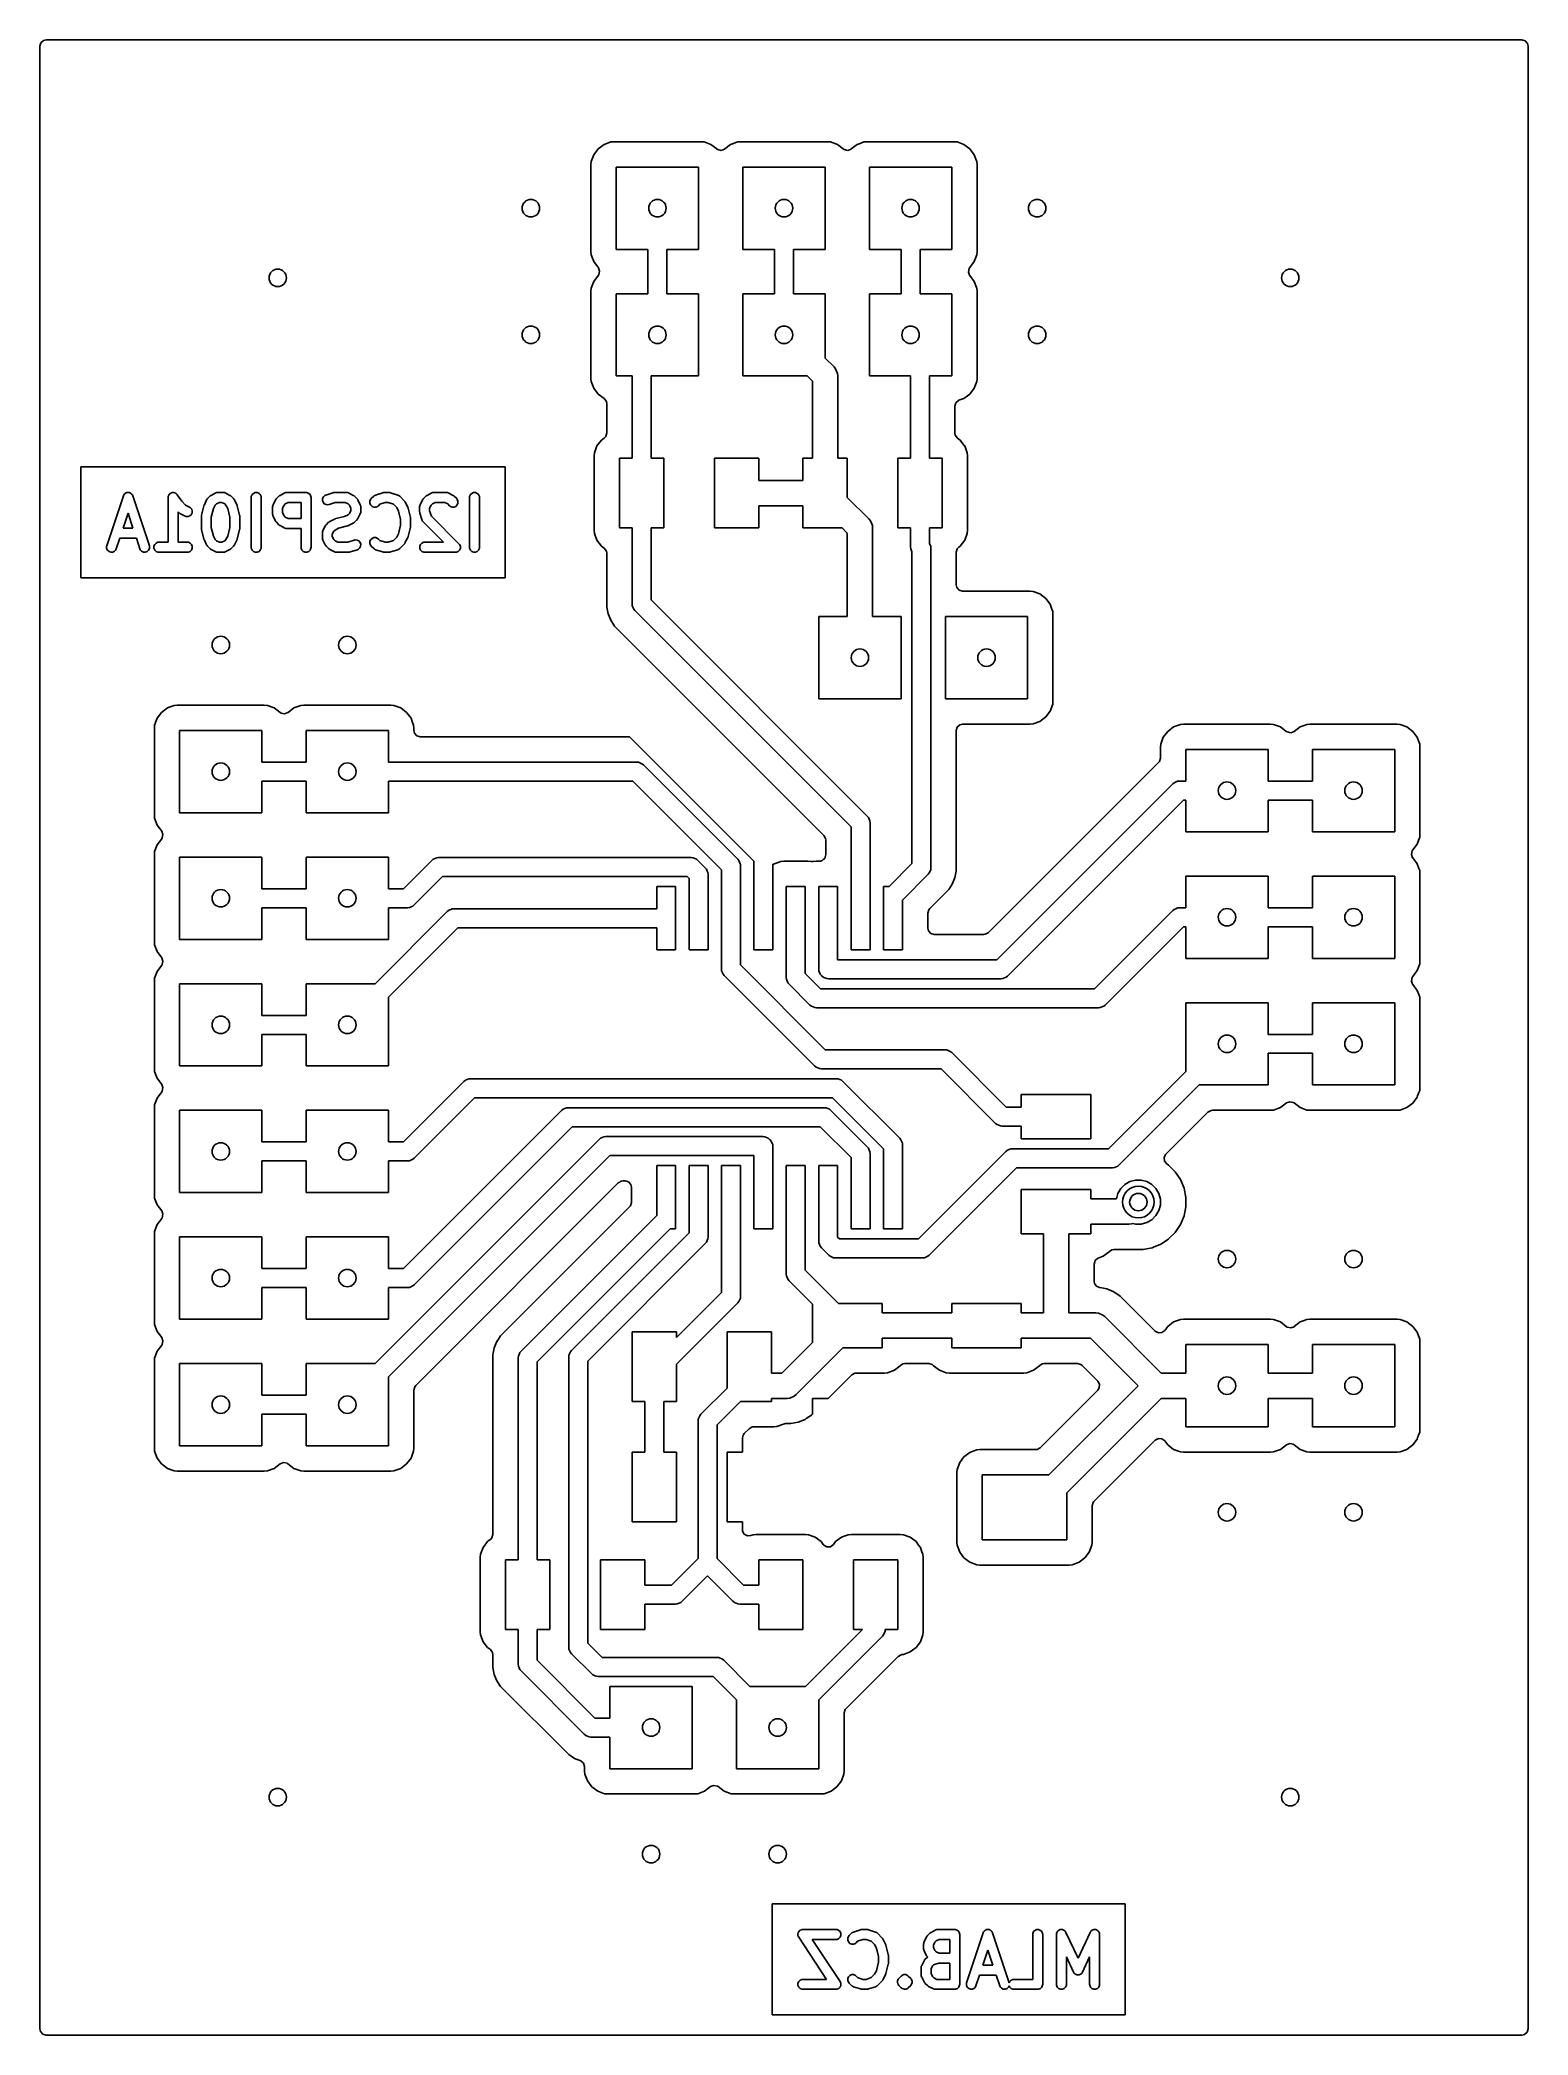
# Model space of a CAD drawing. Extents: x -4.36 to -3.19, y 5.39 to 6.96.
import ezdxf

# ---------------------------------------------------------------- set-up
doc = ezdxf.new("R2010")
doc.units = 0
doc.header["$MEASUREMENT"] = 0
doc.layers.add('BLACK', color=7, linetype='CONTINUOUS')

msp = doc.modelspace()

# ---------------------------------------------------------------- linework, layer by layer
at = {"layer": 'BLACK', "linetype": 'CONTINUOUS'}
for p, q in [((-4.3629, 6.958), (-4.3621, 6.9607)), ((-4.3629, 6.538), (-4.3629, 6.958)), ((-4.3621, 6.9607), (-4.36, 6.9625)), ((-4.36, 6.9625), (-4.358, 6.9629)), ((-4.358, 6.9629), (-3.192, 6.9629)), ((-3.192, 6.9629), (-3.1893, 6.9621)), ((-3.1893, 6.9621), (-3.1875, 6.96)), ((-3.1875, 6.96), (-3.1871, 6.958)), ((-3.1871, 6.958), (-3.1871, 5.392)), ((-3.9253, 6.8722), (-3.9273, 6.8668)), ((-3.9218, 6.8768), (-3.9253, 6.8722)), ((-3.9253, 6.8722), (-3.9253, 6.8722)), ((-3.9172, 6.8803), (-3.9218, 6.8768)), ((-3.9149, 6.8811), (-3.9172, 6.8803)), ((-3.9172, 6.8803), (-3.9172, 6.8803)), ((-3.9172, 6.8803), (-3.9172, 6.8803)), ((-3.9118, 6.8823), (-3.9149, 6.8811)), ((-3.9094, 6.8825), (-3.9118, 6.8823)), ((-3.9118, 6.8823), (-3.9118, 6.8823)), ((-3.8406, 6.8825), (-3.9094, 6.8825)), ((-3.9094, 6.8825), (-3.9094, 6.8825)), ((-3.9094, 6.8825), (-3.9094, 6.8825)), ((-3.8382, 6.8823), (-3.8406, 6.8825)), ((-3.8406, 6.8825), (-3.8406, 6.8825)), ((-3.8406, 6.8825), (-3.8406, 6.8825)), ((-3.8328, 6.8803), (-3.8382, 6.8823)), ((-3.8382, 6.8823), (-3.8382, 6.8823)), ((-3.8382, 6.8823), (-3.8382, 6.8823)), ((-3.8282, 6.8768), (-3.8328, 6.8803)), ((-3.828, 6.8766), (-3.8282, 6.8768)), ((-3.8282, 6.8768), (-3.8282, 6.8768)), ((-3.8274, 6.8763), (-3.828, 6.8766)), ((-3.8246, 6.8757), (-3.8274, 6.8763)), ((-3.822, 6.8766), (-3.8246, 6.8757)), ((-3.8218, 6.8768), (-3.822, 6.8766)), ((-3.8172, 6.8803), (-3.8218, 6.8768)), ((-3.8218, 6.8768), (-3.8218, 6.8768)), ((-3.8149, 6.8811), (-3.8172, 6.8803)), ((-3.8118, 6.8823), (-3.8149, 6.8811)), ((-3.8094, 6.8825), (-3.8118, 6.8823)), ((-3.8118, 6.8823), (-3.8118, 6.8823)), ((-3.7406, 6.8825), (-3.8094, 6.8825)), ((-3.8094, 6.8825), (-3.8094, 6.8825)), ((-3.8094, 6.8825), (-3.8094, 6.8825)), ((-3.7382, 6.8823), (-3.7406, 6.8825)), ((-3.7406, 6.8825), (-3.7406, 6.8825)), ((-3.7406, 6.8825), (-3.7406, 6.8825)), ((-3.7328, 6.8803), (-3.7382, 6.8823)), ((-3.7382, 6.8823), (-3.7382, 6.8823)), ((-3.7382, 6.8823), (-3.7382, 6.8823)), ((-3.7282, 6.8768), (-3.7328, 6.8803)), ((-3.728, 6.8766), (-3.7282, 6.8768)), ((-3.7282, 6.8768), (-3.7282, 6.8768)), ((-3.7274, 6.8763), (-3.728, 6.8766)), ((-3.7246, 6.8757), (-3.7274, 6.8763)), ((-3.722, 6.8766), (-3.7246, 6.8757)), ((-3.7218, 6.8768), (-3.722, 6.8766)), ((-3.7172, 6.8803), (-3.7218, 6.8768)), ((-3.7218, 6.8768), (-3.7218, 6.8768)), ((-3.7149, 6.8811), (-3.7172, 6.8803)), ((-3.7118, 6.8823), (-3.7149, 6.8811)), ((-3.7094, 6.8825), (-3.7118, 6.8823)), ((-3.7118, 6.8823), (-3.7118, 6.8823)), ((-3.6406, 6.8825), (-3.7094, 6.8825)), ((-3.7094, 6.8825), (-3.7094, 6.8825)), ((-3.7094, 6.8825), (-3.7094, 6.8825)), ((-3.6382, 6.8823), (-3.6406, 6.8825)), ((-3.6406, 6.8825), (-3.6406, 6.8825)), ((-3.6406, 6.8825), (-3.6406, 6.8825)), ((-3.6328, 6.8803), (-3.6382, 6.8823)), ((-3.6382, 6.8823), (-3.6382, 6.8823)), ((-3.6382, 6.8823), (-3.6382, 6.8823)), ((-3.6282, 6.8768), (-3.6328, 6.8803)), ((-3.6247, 6.8722), (-3.6282, 6.8768)), ((-3.623, 6.8675), (-3.6247, 6.8722)), ((-3.9273, 6.8668), (-3.9275, 6.8644)), ((-3.9275, 6.8644), (-3.9275, 6.7956)), ((-3.9273, 6.8668), (-3.9273, 6.8668)), ((-3.9075, 6.7975), (-3.9075, 6.8625)), ((-3.9075, 6.8625), (-3.8425, 6.8625)), ((-3.8425, 6.8625), (-3.8425, 6.7975)), ((-3.8075, 6.7975), (-3.8075, 6.8625)), ((-3.8075, 6.8625), (-3.7425, 6.8625)), ((-3.7425, 6.8625), (-3.7425, 6.7975)), ((-3.7075, 6.7975), (-3.7075, 6.8625)), ((-3.7075, 6.8625), (-3.6425, 6.8625)), ((-3.6425, 6.8625), (-3.6425, 6.7975)), ((-3.6227, 6.8668), (-3.623, 6.8675)), ((-3.6225, 6.8644), (-3.6227, 6.8668)), ((-3.6227, 6.8668), (-3.6227, 6.8668)), ((-3.6225, 6.7956), (-3.6225, 6.8644)), ((-3.6225, 6.8644), (-3.6225, 6.8644)), ((-3.9275, 6.7956), (-3.9273, 6.7932)), ((-3.9273, 6.7932), (-3.9273, 6.7932)), ((-3.9273, 6.7932), (-3.9253, 6.7878)), ((-3.8825, 6.7975), (-3.9075, 6.7975)), ((-3.8825, 6.7625), (-3.8825, 6.7975)), ((-3.8425, 6.7975), (-3.8675, 6.7975)), ((-3.8675, 6.7975), (-3.8675, 6.7625)), ((-3.7825, 6.7975), (-3.8075, 6.7975)), ((-3.7825, 6.7625), (-3.7825, 6.7975)), ((-3.7425, 6.7975), (-3.7675, 6.7975)), ((-3.7675, 6.7975), (-3.7675, 6.7625)), ((-3.6825, 6.7975), (-3.7075, 6.7975)), ((-3.6825, 6.7625), (-3.6825, 6.7975)), ((-3.6425, 6.7975), (-3.6675, 6.7975)), ((-3.6675, 6.7975), (-3.6675, 6.7625)), ((-3.6247, 6.7878), (-3.6227, 6.7932)), ((-3.6227, 6.7932), (-3.6225, 6.7956)), ((-3.6227, 6.7932), (-3.6227, 6.7932)), ((-3.6225, 6.7956), (-3.6225, 6.7956)), ((-3.9253, 6.7878), (-3.9253, 6.7878)), ((-3.9253, 6.7878), (-3.9216, 6.783)), ((-3.9216, 6.777), (-3.9253, 6.7722)), ((-3.9216, 6.783), (-3.9207, 6.7804)), ((-3.9213, 6.7776), (-3.9216, 6.777)), ((-3.9207, 6.7804), (-3.9213, 6.7776)), ((-3.6293, 6.7796), (-3.6287, 6.7824)), ((-3.6284, 6.777), (-3.6293, 6.7796)), ((-3.6287, 6.7824), (-3.6284, 6.783)), ((-3.6284, 6.783), (-3.6282, 6.7832)), ((-3.6282, 6.7768), (-3.6284, 6.777)), ((-3.6282, 6.7832), (-3.6247, 6.7878)), ((-3.6282, 6.7832), (-3.6282, 6.7832)), ((-3.6247, 6.7722), (-3.6282, 6.7768)), ((-3.6282, 6.7768), (-3.6282, 6.7768)), ((-3.9273, 6.7668), (-3.9275, 6.7644)), ((-3.9275, 6.7644), (-3.9275, 6.6956)), ((-3.9253, 6.7722), (-3.9273, 6.7668)), ((-3.9273, 6.7668), (-3.9273, 6.7668)), ((-3.9253, 6.7722), (-3.9253, 6.7722)), ((-3.9075, 6.6975), (-3.9075, 6.7625)), ((-3.9075, 6.7625), (-3.8825, 6.7625)), ((-3.8675, 6.7625), (-3.8425, 6.7625)), ((-3.8425, 6.7625), (-3.8425, 6.6975)), ((-3.8075, 6.6975), (-3.8075, 6.7625)), ((-3.8075, 6.7625), (-3.7825, 6.7625)), ((-3.7675, 6.7625), (-3.7425, 6.7625)), ((-3.7425, 6.7625), (-3.7425, 6.7116)), ((-3.7075, 6.6975), (-3.7075, 6.7625)), ((-3.7075, 6.7625), (-3.6825, 6.7625)), ((-3.6675, 6.7625), (-3.6425, 6.7625)), ((-3.6425, 6.7625), (-3.6425, 6.6975)), ((-3.623, 6.7675), (-3.6247, 6.7722)), ((-3.6227, 6.7668), (-3.623, 6.7675)), ((-3.6225, 6.7644), (-3.6227, 6.7668)), ((-3.6227, 6.7668), (-3.6227, 6.7668)), ((-3.6225, 6.6956), (-3.6225, 6.7644)), ((-3.6225, 6.7644), (-3.6225, 6.7644)), ((-3.895, 6.6975), (-3.9075, 6.6975)), ((-3.895, 6.6325), (-3.895, 6.6975)), ((-3.8425, 6.6975), (-3.88, 6.6975)), ((-3.88, 6.6975), (-3.88, 6.6325)), ((-3.7566, 6.6975), (-3.8075, 6.6975)), ((-3.7525, 6.6934), (-3.7566, 6.6975)), ((-3.7425, 6.7116), (-3.7354, 6.7046)), ((-3.7354, 6.7046), (-3.7342, 6.7031)), ((-3.7342, 6.7031), (-3.7327, 6.6995)), ((-3.7327, 6.6995), (-3.7325, 6.6975)), ((-3.7325, 6.6975), (-3.7325, 6.6325)), ((-3.675, 6.6975), (-3.7075, 6.6975)), ((-3.675, 6.6325), (-3.675, 6.6975)), ((-3.6425, 6.6975), (-3.66, 6.6975)), ((-3.66, 6.6975), (-3.66, 6.6325)), ((-3.9275, 6.6956), (-3.9273, 6.6932)), ((-3.9273, 6.6932), (-3.9273, 6.6932)), ((-3.9273, 6.6932), (-3.9253, 6.6878)), ((-3.9253, 6.6878), (-3.9253, 6.6878)), ((-3.9253, 6.6878), (-3.9218, 6.6832)), ((-3.9218, 6.6832), (-3.917, 6.6796)), ((-3.7525, 6.6325), (-3.7525, 6.6934)), ((-3.6328, 6.6797), (-3.6282, 6.6832)), ((-3.6282, 6.6832), (-3.6247, 6.6878)), ((-3.6247, 6.6878), (-3.6227, 6.6932)), ((-3.6247, 6.6878), (-3.6247, 6.6878)), ((-3.6227, 6.6932), (-3.6225, 6.6956)), ((-3.6227, 6.6932), (-3.6227, 6.6932)), ((-3.6225, 6.6956), (-3.6225, 6.6956)), ((-3.917, 6.6796), (-3.9153, 6.6774)), ((-3.9153, 6.6774), (-3.915, 6.6756)), ((-3.915, 6.6756), (-3.915, 6.6525)), ((-3.64, 6.6736), (-3.6392, 6.6763)), ((-3.64, 6.6525), (-3.64, 6.6736)), ((-3.6392, 6.6763), (-3.6371, 6.6781)), ((-3.6371, 6.6781), (-3.6368, 6.6783)), ((-3.6368, 6.6783), (-3.6328, 6.6797)), ((-3.6328, 6.6797), (-3.6328, 6.6797)), ((-3.915, 6.6525), (-3.9158, 6.6498)), ((-3.6397, 6.6508), (-3.64, 6.6525)), ((-3.638, 6.6485), (-3.6397, 6.6508)), ((-3.9248, 6.6368), (-3.925, 6.6344)), ((-3.925, 6.6344), (-3.925, 6.5756)), ((-3.9228, 6.6422), (-3.9248, 6.6368)), ((-3.9248, 6.6368), (-3.9248, 6.6368)), ((-3.9193, 6.6468), (-3.9228, 6.6422)), ((-3.9228, 6.6422), (-3.9228, 6.6422)), ((-3.917, 6.6485), (-3.9193, 6.6468)), ((-3.9193, 6.6468), (-3.9193, 6.6468)), ((-3.9158, 6.6498), (-3.917, 6.6485)), ((-3.6357, 6.6468), (-3.638, 6.6485)), ((-3.6336, 6.644), (-3.6357, 6.6468)), ((-3.6326, 6.6427), (-3.6336, 6.644)), ((-3.6322, 6.6422), (-3.6326, 6.6427)), ((-3.6305, 6.6375), (-3.6322, 6.6422)), ((-3.6302, 6.6368), (-3.6305, 6.6375)), ((-3.63, 6.6344), (-3.6302, 6.6368)), ((-3.6302, 6.6368), (-3.6302, 6.6368)), ((-3.63, 6.5756), (-3.63, 6.6344)), ((-3.63, 6.6344), (-3.63, 6.6344)), ((-3.9954, 6.6258), (-4.3306, 6.6258)), ((-4.3306, 6.6258), (-4.3306, 6.538)), ((-3.9954, 6.538), (-3.9954, 6.6258)), ((-3.905, 6.5775), (-3.905, 6.6325)), ((-3.905, 6.6325), (-3.895, 6.6325)), ((-3.88, 6.6325), (-3.87, 6.6325)), ((-3.87, 6.6325), (-3.87, 6.5775)), ((-3.83, 6.5775), (-3.83, 6.6325)), ((-3.83, 6.6325), (-3.795, 6.6325)), ((-3.795, 6.6325), (-3.795, 6.615)), ((-3.76, 6.615), (-3.76, 6.6325)), ((-3.76, 6.6325), (-3.7525, 6.6325)), ((-3.7325, 6.6325), (-3.725, 6.6325)), ((-3.725, 6.6325), (-3.725, 6.6016)), ((-3.685, 6.5775), (-3.685, 6.6325)), ((-3.685, 6.6325), (-3.675, 6.6325)), ((-3.66, 6.6325), (-3.65, 6.6325)), ((-3.65, 6.6325), (-3.65, 6.5775)), ((-4.297, 6.6028), (-4.2967, 6.6035)), ((-4.2967, 6.6035), (-4.2965, 6.6037)), ((-4.2965, 6.6037), (-4.2964, 6.604)), ((-4.2964, 6.604), (-4.296, 6.6043)), ((-4.296, 6.6043), (-4.2957, 6.6047)), ((-4.2957, 6.6047), (-4.2954, 6.6048)), ((-4.2954, 6.6048), (-4.2952, 6.605)), ((-4.2952, 6.605), (-4.2948, 6.6051)), ((-4.2948, 6.6051), (-4.2943, 6.6054)), ((-4.2943, 6.6054), (-4.294, 6.6054)), ((-4.294, 6.6054), (-4.2938, 6.6055)), ((-4.2938, 6.6055), (-4.2933, 6.6054)), ((-4.2933, 6.6054), (-4.2928, 6.6055)), ((-4.2928, 6.6055), (-4.2925, 6.6054)), ((-4.2925, 6.6054), (-4.2922, 6.6054)), ((-4.2922, 6.6054), (-4.2918, 6.6051)), ((-4.2918, 6.6051), (-4.2913, 6.605)), ((-4.2913, 6.605), (-4.2911, 6.6048)), ((-4.2911, 6.6048), (-4.2909, 6.6047)), ((-4.2909, 6.6047), (-4.2905, 6.6043)), ((-4.2905, 6.6043), (-4.2902, 6.604)), ((-4.2902, 6.604), (-4.29, 6.6037)), ((-4.29, 6.6037), (-4.2898, 6.6035)), ((-4.2898, 6.6035), (-4.2895, 6.6028)), ((-4.2614, 6.6027), (-4.2613, 6.6031)), ((-4.2613, 6.6031), (-4.2611, 6.6034)), ((-4.2611, 6.6034), (-4.2609, 6.6038)), ((-4.2609, 6.6038), (-4.2606, 6.604)), ((-4.2606, 6.604), (-4.2604, 6.6044)), ((-4.2604, 6.6044), (-4.2601, 6.6046)), ((-4.2601, 6.6046), (-4.2598, 6.6048)), ((-4.2598, 6.6048), (-4.2595, 6.605)), ((-4.2595, 6.605), (-4.2592, 6.6052)), ((-4.2592, 6.6052), (-4.2588, 6.6053)), ((-4.2588, 6.6053), (-4.2584, 6.6054)), ((-4.2584, 6.6054), (-4.258, 6.6054)), ((-4.258, 6.6054), (-4.2576, 6.6055)), ((-4.2576, 6.6055), (-4.2573, 6.6054)), ((-4.2573, 6.6054), (-4.2569, 6.6054)), ((-4.2569, 6.6054), (-4.2565, 6.6053)), ((-4.2565, 6.6053), (-4.2561, 6.6052)), ((-4.2561, 6.6052), (-4.2558, 6.605)), ((-4.2558, 6.605), (-4.2555, 6.6048)), ((-4.2555, 6.6048), (-4.2552, 6.6046)), ((-4.2552, 6.6046), (-4.2549, 6.6043)), ((-4.2549, 6.6043), (-4.2544, 6.6038)), ((-4.2544, 6.6038), (-4.2544, 6.6038)), ((-4.2544, 6.6038), (-4.2544, 6.6038)), ((-4.2544, 6.6038), (-4.2544, 6.6037)), ((-4.2544, 6.6037), (-4.2508, 6.5985)), ((-4.2281, 6.6029), (-4.228, 6.603)), ((-4.228, 6.603), (-4.2279, 6.603)), ((-4.2279, 6.603), (-4.2275, 6.6032)), ((-4.2275, 6.6032), (-4.2238, 6.6051)), ((-4.2238, 6.6051), (-4.2231, 6.6054)), ((-4.2231, 6.6054), (-4.2229, 6.6054)), ((-4.2229, 6.6054), (-4.2228, 6.6054)), ((-4.2228, 6.6054), (-4.222, 6.6055)), ((-4.222, 6.6055), (-4.2183, 6.6055)), ((-4.2183, 6.6055), (-4.2175, 6.6054)), ((-4.2175, 6.6054), (-4.2174, 6.6054)), ((-4.2174, 6.6054), (-4.2172, 6.6054)), ((-4.2172, 6.6054), (-4.2165, 6.6051)), ((-4.2165, 6.6051), (-4.2128, 6.6032)), ((-4.2128, 6.6032), (-4.2124, 6.603)), ((-4.2124, 6.603), (-4.2123, 6.603)), ((-4.2123, 6.603), (-4.2122, 6.6029)), ((-4.1959, 6.6023), (-4.1953, 6.6038)), ((-4.1953, 6.6038), (-4.1942, 6.6048)), ((-4.1942, 6.6048), (-4.1928, 6.6054)), ((-4.1928, 6.6054), (-4.1913, 6.6054)), ((-4.1913, 6.6054), (-4.1898, 6.6048)), ((-4.1898, 6.6048), (-4.1888, 6.6038)), ((-4.1888, 6.6038), (-4.1882, 6.6023)), ((-4.1737, 6.6029), (-4.1736, 6.603)), ((-4.1736, 6.603), (-4.1735, 6.603)), ((-4.1735, 6.603), (-4.1732, 6.6032)), ((-4.1732, 6.6032), (-4.1694, 6.6051)), ((-4.1694, 6.6051), (-4.1687, 6.6054)), ((-4.1687, 6.6054), (-4.1686, 6.6054)), ((-4.1686, 6.6054), (-4.1684, 6.6054)), ((-4.1684, 6.6054), (-4.1677, 6.6055)), ((-4.1677, 6.6055), (-4.1527, 6.6055)), ((-4.1527, 6.6055), (-4.1519, 6.6054)), ((-4.1519, 6.6054), (-4.1505, 6.6048)), ((-4.1505, 6.6048), (-4.1494, 6.6038)), ((-4.1494, 6.6038), (-4.1488, 6.6023)), ((-4.1389, 6.6021), (-4.1377, 6.6031)), ((-4.1377, 6.6031), (-4.137, 6.6034)), ((-4.137, 6.6034), (-4.1314, 6.6053)), ((-4.1314, 6.6053), (-4.131, 6.6054)), ((-4.131, 6.6054), (-4.1309, 6.6054)), ((-4.1309, 6.6054), (-4.1308, 6.6054)), ((-4.1308, 6.6054), (-4.1307, 6.6055)), ((-4.1307, 6.6055), (-4.1306, 6.6055)), ((-4.1306, 6.6055), (-4.1302, 6.6055)), ((-4.1302, 6.6055), (-4.1208, 6.6055)), ((-4.1208, 6.6055), (-4.12, 6.6054)), ((-4.12, 6.6054), (-4.1199, 6.6054)), ((-4.1199, 6.6054), (-4.1198, 6.6054)), ((-4.1198, 6.6054), (-4.119, 6.6051)), ((-4.119, 6.6051), (-4.1153, 6.6032)), ((-4.1153, 6.6032), (-4.115, 6.603)), ((-4.115, 6.603), (-4.1149, 6.603)), ((-4.1149, 6.603), (-4.1147, 6.6029)), ((-4.0992, 6.6025), (-4.0986, 6.603)), ((-4.0986, 6.603), (-4.0985, 6.603)), ((-4.0985, 6.603), (-4.0984, 6.6031)), ((-4.0984, 6.6031), (-4.0977, 6.6034)), ((-4.0977, 6.6034), (-4.092, 6.6053)), ((-4.092, 6.6053), (-4.0917, 6.6054)), ((-4.0917, 6.6054), (-4.0916, 6.6054)), ((-4.0916, 6.6054), (-4.0914, 6.6054)), ((-4.0914, 6.6054), (-4.0913, 6.6055)), ((-4.0913, 6.6055), (-4.0912, 6.6055)), ((-4.0912, 6.6055), (-4.0908, 6.6055)), ((-4.0908, 6.6055), (-4.087, 6.6055)), ((-4.087, 6.6055), (-4.0867, 6.6055)), ((-4.0867, 6.6055), (-4.0866, 6.6055)), ((-4.0866, 6.6055), (-4.0864, 6.6054)), ((-4.0864, 6.6054), (-4.0863, 6.6054)), ((-4.0863, 6.6054), (-4.0862, 6.6054)), ((-4.0862, 6.6054), (-4.0858, 6.6053)), ((-4.0858, 6.6053), (-4.0802, 6.6034)), ((-4.0802, 6.6034), (-4.0795, 6.6031)), ((-4.0795, 6.6031), (-4.0794, 6.603)), ((-4.0794, 6.603), (-4.0792, 6.603)), ((-4.0792, 6.603), (-4.0786, 6.6025)), ((-4.0575, 6.6029), (-4.0574, 6.603)), ((-4.0574, 6.603), (-4.0573, 6.603)), ((-4.0573, 6.603), (-4.0569, 6.6032)), ((-4.0569, 6.6032), (-4.0532, 6.6051)), ((-4.0532, 6.6051), (-4.0525, 6.6054)), ((-4.0525, 6.6054), (-4.0523, 6.6054)), ((-4.0523, 6.6054), (-4.0522, 6.6054)), ((-4.0522, 6.6054), (-4.0514, 6.6055)), ((-4.0514, 6.6055), (-4.0421, 6.6055)), ((-4.0421, 6.6055), (-4.0413, 6.6054)), ((-4.0413, 6.6054), (-4.0412, 6.6054)), ((-4.0412, 6.6054), (-4.041, 6.6054)), ((-4.041, 6.6054), (-4.0403, 6.6051)), ((-4.0403, 6.6051), (-4.0365, 6.6032)), ((-4.0365, 6.6032), (-4.0362, 6.603)), ((-4.0362, 6.603), (-4.0361, 6.603)), ((-4.0361, 6.603), (-4.036, 6.6029)), ((-4.0234, 6.6023), (-4.0228, 6.6038)), ((-4.0228, 6.6038), (-4.0217, 6.6048)), ((-4.0217, 6.6048), (-4.0203, 6.6054)), ((-4.0203, 6.6054), (-4.0188, 6.6054)), ((-4.0188, 6.6054), (-4.0174, 6.6048)), ((-4.0174, 6.6048), (-4.0163, 6.6038)), ((-4.0163, 6.6038), (-4.0157, 6.6023)), ((-3.795, 6.615), (-3.76, 6.615)), ((-4.3101, 6.5634), (-4.297, 6.6028)), ((-4.2933, 6.5891), (-4.2972, 6.5774)), ((-4.2894, 6.5774), (-4.2933, 6.5891)), ((-4.2895, 6.6028), (-4.2764, 6.5634)), ((-4.2616, 6.6016), (-4.2615, 6.6023)), ((-4.2616, 6.5661), (-4.2616, 6.6016)), ((-4.2616, 6.6016), (-4.2616, 6.6016)), ((-4.2616, 6.6016), (-4.2616, 6.6016)), ((-4.2616, 6.6016), (-4.2616, 6.6016)), ((-4.2615, 6.6023), (-4.2614, 6.6027)), ((-4.2529, 6.5894), (-4.2537, 6.5902)), ((-4.2537, 6.5902), (-4.2537, 6.5661)), ((-4.2526, 6.5892), (-4.2529, 6.5894)), ((-4.2526, 6.5891), (-4.2526, 6.5892)), ((-4.2524, 6.589), (-4.2526, 6.5891)), ((-4.2523, 6.5889), (-4.2524, 6.589)), ((-4.2522, 6.5889), (-4.2523, 6.5889)), ((-4.2519, 6.5887), (-4.2522, 6.5889)), ((-4.2482, 6.5868), (-4.2519, 6.5887)), ((-4.2508, 6.5985), (-4.2478, 6.5954)), ((-4.2478, 6.5954), (-4.2446, 6.5938)), ((-4.2446, 6.5938), (-4.244, 6.5934)), ((-4.2433, 6.5879), (-4.2445, 6.5869)), ((-4.244, 6.5934), (-4.243, 6.5923)), ((-4.2426, 6.5893), (-4.2433, 6.5879)), ((-4.243, 6.5923), (-4.2425, 6.5908)), ((-4.2425, 6.5908), (-4.2426, 6.5893)), ((-4.2353, 6.5873), (-4.2352, 6.5874)), ((-4.2353, 6.587), (-4.2353, 6.5873)), ((-4.2352, 6.5875), (-4.2333, 6.595)), ((-4.2352, 6.5874), (-4.2352, 6.5875)), ((-4.2333, 6.5951), (-4.2332, 6.5954)), ((-4.2333, 6.595), (-4.2333, 6.5951)), ((-4.2333, 6.5951), (-4.2333, 6.5951)), ((-4.2332, 6.5954), (-4.2331, 6.5957)), ((-4.2331, 6.5957), (-4.2331, 6.5958)), ((-4.2331, 6.5958), (-4.233, 6.5958)), ((-4.233, 6.5958), (-4.2312, 6.5996)), ((-4.2312, 6.5996), (-4.231, 6.5999)), ((-4.231, 6.5999), (-4.2309, 6.6)), ((-4.2309, 6.6), (-4.2308, 6.6001)), ((-4.2308, 6.6002), (-4.2307, 6.6003)), ((-4.2308, 6.6001), (-4.2308, 6.6002)), ((-4.2307, 6.6003), (-4.2304, 6.6006)), ((-4.2304, 6.6006), (-4.2286, 6.6025)), ((-4.2286, 6.6025), (-4.2283, 6.6027)), ((-4.2283, 6.6027), (-4.2282, 6.6028)), ((-4.2282, 6.6028), (-4.2281, 6.6029)), ((-4.2258, 6.5927), (-4.2275, 6.5861)), ((-4.2244, 6.5955), (-4.2258, 6.5927)), ((-4.2234, 6.5965), (-4.2244, 6.5955)), ((-4.2211, 6.5976), (-4.2234, 6.5965)), ((-4.2192, 6.5976), (-4.2211, 6.5976)), ((-4.2169, 6.5965), (-4.2192, 6.5976)), ((-4.2159, 6.5955), (-4.2169, 6.5965)), ((-4.2145, 6.5927), (-4.2159, 6.5955)), ((-4.2128, 6.5861), (-4.2145, 6.5927)), ((-4.2122, 6.6029), (-4.2121, 6.6028)), ((-4.2121, 6.6028), (-4.212, 6.6027)), ((-4.212, 6.6027), (-4.2117, 6.6025)), ((-4.2117, 6.6025), (-4.2099, 6.6006)), ((-4.2099, 6.6006), (-4.2096, 6.6003)), ((-4.2096, 6.6003), (-4.2095, 6.6002)), ((-4.2095, 6.6002), (-4.2095, 6.6001)), ((-4.2095, 6.6001), (-4.2094, 6.6)), ((-4.2094, 6.6), (-4.2093, 6.5999)), ((-4.2093, 6.5999), (-4.2091, 6.5996)), ((-4.2091, 6.5996), (-4.2073, 6.5958)), ((-4.2073, 6.5958), (-4.2072, 6.5958)), ((-4.2072, 6.5958), (-4.2072, 6.5957)), ((-4.2072, 6.5957), (-4.2071, 6.5954)), ((-4.2071, 6.5954), (-4.207, 6.5951)), ((-4.207, 6.5951), (-4.207, 6.5951)), ((-4.207, 6.5951), (-4.207, 6.595)), ((-4.207, 6.595), (-4.2051, 6.5875)), ((-4.2051, 6.5875), (-4.2051, 6.5874)), ((-4.2051, 6.5874), (-4.205, 6.5873)), ((-4.205, 6.5873), (-4.205, 6.587)), ((-4.196, 6.6016), (-4.1959, 6.6023)), ((-4.196, 6.5622), (-4.196, 6.6016)), ((-4.1882, 6.6023), (-4.1881, 6.6016)), ((-4.1881, 6.6016), (-4.1881, 6.5622)), ((-4.1791, 6.5941), (-4.179, 6.5948)), ((-4.1791, 6.5884), (-4.1791, 6.5941)), ((-4.179, 6.5877), (-4.1791, 6.5884)), ((-4.179, 6.5951), (-4.1787, 6.5958)), ((-4.179, 6.595), (-4.179, 6.5951)), ((-4.179, 6.5948), (-4.179, 6.595)), ((-4.179, 6.5875), (-4.179, 6.5877)), ((-4.179, 6.5874), (-4.179, 6.5875)), ((-4.1787, 6.5867), (-4.179, 6.5874)), ((-4.1787, 6.5958), (-4.1768, 6.5996)), ((-4.1768, 6.5996), (-4.1766, 6.5999)), ((-4.1766, 6.6), (-4.1765, 6.6001)), ((-4.1766, 6.5999), (-4.1766, 6.6)), ((-4.1765, 6.6001), (-4.1764, 6.6002)), ((-4.1764, 6.6002), (-4.1763, 6.6003)), ((-4.1763, 6.6003), (-4.1761, 6.6006)), ((-4.1761, 6.6006), (-4.1742, 6.6025)), ((-4.1742, 6.6025), (-4.1739, 6.6027)), ((-4.1739, 6.6027), (-4.1738, 6.6028)), ((-4.1738, 6.6028), (-4.1737, 6.6029)), ((-4.17, 6.5955), (-4.1712, 6.5931)), ((-4.1712, 6.5931), (-4.1712, 6.5894)), ((-4.1712, 6.5894), (-4.17, 6.587)), ((-4.1691, 6.5965), (-4.17, 6.5955)), ((-4.1667, 6.5976), (-4.1691, 6.5965)), ((-4.1566, 6.5976), (-4.1667, 6.5976)), ((-4.1566, 6.5849), (-4.1566, 6.5976)), ((-4.1488, 6.6023), (-4.1487, 6.6016)), ((-4.1487, 6.6016), (-4.1487, 6.5622)), ((-4.1397, 6.5992), (-4.1396, 6.6007)), ((-4.1392, 6.5977), (-4.1397, 6.5992)), ((-4.1396, 6.6007), (-4.1389, 6.6021)), ((-4.1382, 6.5966), (-4.1392, 6.5977)), ((-4.1368, 6.5959), (-4.1382, 6.5966)), ((-4.1353, 6.5958), (-4.1368, 6.5959)), ((-4.1345, 6.596), (-4.1353, 6.5958)), ((-4.1295, 6.5976), (-4.1345, 6.596)), ((-4.1217, 6.5976), (-4.1295, 6.5976)), ((-4.1222, 6.5865), (-4.1194, 6.5879)), ((-4.1194, 6.5965), (-4.1217, 6.5976)), ((-4.1184, 6.5955), (-4.1194, 6.5965)), ((-4.1194, 6.5879), (-4.1184, 6.5889)), ((-4.1172, 6.5931), (-4.1184, 6.5955)), ((-4.1184, 6.5889), (-4.1172, 6.5912)), ((-4.1172, 6.5912), (-4.1172, 6.5931)), ((-4.1147, 6.6029), (-4.1146, 6.6028)), ((-4.1146, 6.6028), (-4.1146, 6.6027)), ((-4.1146, 6.6027), (-4.1143, 6.6025)), ((-4.1143, 6.6025), (-4.1124, 6.6006)), ((-4.1124, 6.6006), (-4.1121, 6.6003)), ((-4.1121, 6.6003), (-4.1121, 6.6002)), ((-4.1121, 6.6002), (-4.112, 6.6001)), ((-4.112, 6.6001), (-4.1119, 6.6)), ((-4.1119, 6.6), (-4.1119, 6.5999)), ((-4.1119, 6.5999), (-4.1116, 6.5996)), ((-4.1116, 6.5996), (-4.1098, 6.5958)), ((-4.1098, 6.5886), (-4.1116, 6.5848)), ((-4.1098, 6.5958), (-4.1095, 6.5951)), ((-4.1095, 6.5893), (-4.1098, 6.5886)), ((-4.1095, 6.5951), (-4.1095, 6.595)), ((-4.1095, 6.595), (-4.1094, 6.5948)), ((-4.1094, 6.5895), (-4.1095, 6.5894)), ((-4.1095, 6.5894), (-4.1095, 6.5893)), ((-4.1094, 6.5948), (-4.1094, 6.5941)), ((-4.1094, 6.5941), (-4.1094, 6.5903)), ((-4.1094, 6.5903), (-4.1094, 6.5895)), ((-4.1022, 6.5986), (-4.1016, 6.6)), ((-4.1022, 6.597), (-4.1022, 6.5986)), ((-4.1016, 6.5956), (-4.1022, 6.597)), ((-4.1016, 6.6), (-4.1011, 6.6006)), ((-4.1005, 6.5945), (-4.1016, 6.5956)), ((-4.1011, 6.6006), (-4.0992, 6.6025)), ((-4.0991, 6.594), (-4.1005, 6.5945)), ((-4.0975, 6.594), (-4.0991, 6.594)), ((-4.0961, 6.5945), (-4.0975, 6.594)), ((-4.0955, 6.595), (-4.0961, 6.5945)), ((-4.0943, 6.5963), (-4.0955, 6.595)), ((-4.0902, 6.5976), (-4.0943, 6.5963)), ((-4.0877, 6.5976), (-4.0902, 6.5976)), ((-4.0835, 6.5963), (-4.0877, 6.5976)), ((-4.0809, 6.5936), (-4.0835, 6.5963)), ((-4.0795, 6.5908), (-4.0809, 6.5936)), ((-4.0779, 6.5842), (-4.0795, 6.5908)), ((-4.0786, 6.6025), (-4.0749, 6.5987)), ((-4.0749, 6.5987), (-4.0746, 6.5984)), ((-4.0746, 6.5984), (-4.0746, 6.5984)), ((-4.0746, 6.5984), (-4.0745, 6.5982)), ((-4.0745, 6.5982), (-4.0744, 6.5981)), ((-4.0744, 6.5981), (-4.0744, 6.598)), ((-4.0744, 6.598), (-4.0742, 6.5977)), ((-4.0742, 6.5977), (-4.0723, 6.594)), ((-4.0723, 6.594), (-4.0723, 6.5939)), ((-4.0723, 6.5939), (-4.0722, 6.5939)), ((-4.0722, 6.5939), (-4.0721, 6.5936)), ((-4.0721, 6.5936), (-4.072, 6.5932)), ((-4.072, 6.5932), (-4.072, 6.5932)), ((-4.072, 6.5932), (-4.072, 6.5931)), ((-4.072, 6.5931), (-4.0701, 6.5856)), ((-4.0629, 6.5941), (-4.0628, 6.5948)), ((-4.0629, 6.5903), (-4.0629, 6.5941)), ((-4.0628, 6.5899), (-4.0629, 6.5903)), ((-4.0628, 6.5948), (-4.0627, 6.595)), ((-4.0628, 6.5898), (-4.0628, 6.5899)), ((-4.0628, 6.5897), (-4.0628, 6.5898)), ((-4.0628, 6.5895), (-4.0628, 6.5897)), ((-4.0627, 6.5895), (-4.0628, 6.5895)), ((-4.0627, 6.5951), (-4.0624, 6.5958)), ((-4.0627, 6.595), (-4.0627, 6.5951)), ((-4.0627, 6.5891), (-4.0627, 6.5895)), ((-4.0608, 6.5834), (-4.0627, 6.5891)), ((-4.0624, 6.5958), (-4.0606, 6.5996)), ((-4.0606, 6.5996), (-4.0604, 6.5999)), ((-4.0604, 6.5999), (-4.0603, 6.6)), ((-4.0603, 6.6), (-4.0602, 6.6001)), ((-4.0602, 6.6002), (-4.0601, 6.6003)), ((-4.0602, 6.6001), (-4.0602, 6.6002)), ((-4.0601, 6.6003), (-4.0598, 6.6006)), ((-4.0598, 6.6006), (-4.058, 6.6025)), ((-4.058, 6.6025), (-4.0577, 6.6027)), ((-4.0577, 6.6027), (-4.0576, 6.6028)), ((-4.0576, 6.6028), (-4.0575, 6.6029)), ((-4.0538, 6.5955), (-4.055, 6.5931)), ((-4.055, 6.5931), (-4.055, 6.591)), ((-4.055, 6.591), (-4.0536, 6.5868)), ((-4.0528, 6.5965), (-4.0538, 6.5955)), ((-4.0505, 6.5976), (-4.0528, 6.5965)), ((-4.043, 6.5976), (-4.0505, 6.5976)), ((-4.0406, 6.5965), (-4.043, 6.5976)), ((-4.0392, 6.595), (-4.0406, 6.5965)), ((-4.0386, 6.5945), (-4.0392, 6.595)), ((-4.0372, 6.594), (-4.0386, 6.5945)), ((-4.0357, 6.594), (-4.0372, 6.594)), ((-4.036, 6.6029), (-4.0359, 6.6028)), ((-4.0359, 6.6028), (-4.0358, 6.6027)), ((-4.0358, 6.6027), (-4.0355, 6.6025)), ((-4.0342, 6.5945), (-4.0357, 6.594)), ((-4.0355, 6.6025), (-4.0336, 6.6006)), ((-4.0332, 6.5956), (-4.0342, 6.5945)), ((-4.0336, 6.6006), (-4.0332, 6.6)), ((-4.0332, 6.6), (-4.0326, 6.5986)), ((-4.0326, 6.597), (-4.0332, 6.5956)), ((-4.0326, 6.5986), (-4.0326, 6.597)), ((-4.0235, 6.6016), (-4.0234, 6.6023)), ((-4.0235, 6.5622), (-4.0235, 6.6016)), ((-4.0157, 6.6023), (-4.0156, 6.6016)), ((-4.0156, 6.6016), (-4.0156, 6.5622)), ((-3.76, 6.595), (-3.795, 6.595)), ((-3.795, 6.595), (-3.795, 6.5775)), ((-3.76, 6.5775), (-3.76, 6.595)), ((-3.725, 6.6016), (-3.7079, 6.5846)), ((-4.2972, 6.5774), (-4.2894, 6.5774)), ((-4.2474, 6.5865), (-4.2482, 6.5868)), ((-4.2459, 6.5864), (-4.2474, 6.5865)), ((-4.2445, 6.5869), (-4.2459, 6.5864)), ((-4.2353, 6.5868), (-4.2353, 6.587)), ((-4.2353, 6.5867), (-4.2353, 6.5868)), ((-4.2353, 6.5866), (-4.2353, 6.5867)), ((-4.2353, 6.5772), (-4.2353, 6.5866)), ((-4.2353, 6.5771), (-4.2353, 6.5772)), ((-4.2353, 6.577), (-4.2353, 6.5771)), ((-4.2353, 6.5767), (-4.2353, 6.577)), ((-4.2353, 6.5764), (-4.2353, 6.5767)), ((-4.2352, 6.5764), (-4.2353, 6.5764)), ((-4.2352, 6.5762), (-4.2352, 6.5764)), ((-4.2333, 6.5687), (-4.2352, 6.5762)), ((-4.2275, 6.5861), (-4.2275, 6.5777)), ((-4.2275, 6.5777), (-4.2258, 6.5711)), ((-4.2145, 6.5711), (-4.2128, 6.5777)), ((-4.2128, 6.5777), (-4.2128, 6.5861)), ((-4.2051, 6.5762), (-4.207, 6.5687)), ((-4.205, 6.5764), (-4.2051, 6.5764)), ((-4.2051, 6.5764), (-4.2051, 6.5762)), ((-4.205, 6.587), (-4.205, 6.5868)), ((-4.205, 6.5868), (-4.205, 6.5867)), ((-4.205, 6.5867), (-4.205, 6.5866)), ((-4.205, 6.5866), (-4.205, 6.5772)), ((-4.205, 6.5772), (-4.205, 6.5771)), ((-4.205, 6.5771), (-4.205, 6.577)), ((-4.205, 6.577), (-4.205, 6.5767)), ((-4.205, 6.5767), (-4.205, 6.5764)), ((-4.1768, 6.5829), (-4.1787, 6.5867)), ((-4.1766, 6.5826), (-4.1768, 6.5829)), ((-4.1766, 6.5825), (-4.1766, 6.5826)), ((-4.1765, 6.5824), (-4.1766, 6.5825)), ((-4.1764, 6.5823), (-4.1765, 6.5824)), ((-4.1763, 6.5822), (-4.1764, 6.5823)), ((-4.1761, 6.5819), (-4.1763, 6.5822)), ((-4.1742, 6.58), (-4.1761, 6.5819)), ((-4.1739, 6.5798), (-4.1742, 6.58)), ((-4.1738, 6.5797), (-4.1739, 6.5798)), ((-4.1737, 6.5796), (-4.1738, 6.5797)), ((-4.1736, 6.5795), (-4.1737, 6.5796)), ((-4.1735, 6.5795), (-4.1736, 6.5795)), ((-4.1732, 6.5793), (-4.1735, 6.5795)), ((-4.1694, 6.5774), (-4.1732, 6.5793)), ((-4.17, 6.587), (-4.1691, 6.5861)), ((-4.1687, 6.5771), (-4.1694, 6.5774)), ((-4.1691, 6.5861), (-4.1667, 6.5849)), ((-4.1686, 6.5771), (-4.1687, 6.5771)), ((-4.1684, 6.5771), (-4.1686, 6.5771)), ((-4.1677, 6.577), (-4.1684, 6.5771)), ((-4.1566, 6.577), (-4.1677, 6.577)), ((-4.1667, 6.5849), (-4.1566, 6.5849)), ((-4.1566, 6.5622), (-4.1566, 6.577)), ((-4.1397, 6.5742), (-4.1396, 6.5743)), ((-4.1397, 6.5734), (-4.1397, 6.5742)), ((-4.1397, 6.5697), (-4.1397, 6.5734)), ((-4.1396, 6.5745), (-4.1393, 6.5752)), ((-4.1396, 6.5743), (-4.1396, 6.5745)), ((-4.1393, 6.5752), (-4.1374, 6.579)), ((-4.1374, 6.579), (-4.1372, 6.5793)), ((-4.1372, 6.5794), (-4.1371, 6.5795)), ((-4.1372, 6.5793), (-4.1372, 6.5794)), ((-4.1371, 6.5795), (-4.137, 6.5796)), ((-4.137, 6.5796), (-4.1369, 6.5797)), ((-4.1369, 6.5797), (-4.1367, 6.58)), ((-4.1367, 6.58), (-4.1348, 6.5819)), ((-4.1348, 6.5819), (-4.1345, 6.5821)), ((-4.1345, 6.5822), (-4.1343, 6.5823)), ((-4.1345, 6.5821), (-4.1345, 6.5822)), ((-4.1343, 6.5823), (-4.1342, 6.5823)), ((-4.1342, 6.5823), (-4.1341, 6.5824)), ((-4.1341, 6.5824), (-4.1338, 6.5826)), ((-4.1338, 6.5826), (-4.1301, 6.5845)), ((-4.1307, 6.5749), (-4.1319, 6.5725)), ((-4.1319, 6.5725), (-4.1319, 6.5706)), ((-4.1297, 6.5758), (-4.1307, 6.5749)), ((-4.1301, 6.5845), (-4.13, 6.5845)), ((-4.13, 6.5845), (-4.1297, 6.5846)), ((-4.13, 6.5845), (-4.13, 6.5845)), ((-4.1297, 6.5846), (-4.1293, 6.5847)), ((-4.1269, 6.5772), (-4.1297, 6.5758)), ((-4.1293, 6.5847), (-4.1292, 6.5848)), ((-4.1293, 6.5847), (-4.1293, 6.5847)), ((-4.1292, 6.5848), (-4.1222, 6.5865)), ((-4.1198, 6.579), (-4.1269, 6.5772)), ((-4.1194, 6.5791), (-4.1198, 6.579)), ((-4.1198, 6.579), (-4.1198, 6.579)), ((-4.1198, 6.579), (-4.1198, 6.579)), ((-4.1191, 6.5793), (-4.1194, 6.5791)), ((-4.119, 6.5793), (-4.1191, 6.5793)), ((-4.1191, 6.5793), (-4.1191, 6.5793)), ((-4.1153, 6.5812), (-4.119, 6.5793)), ((-4.115, 6.5814), (-4.1153, 6.5812)), ((-4.1149, 6.5814), (-4.115, 6.5814)), ((-4.1147, 6.5815), (-4.1149, 6.5814)), ((-4.1146, 6.5816), (-4.1147, 6.5815)), ((-4.1143, 6.5819), (-4.1146, 6.5817)), ((-4.1146, 6.5817), (-4.1146, 6.5816)), ((-4.1124, 6.5838), (-4.1143, 6.5819)), ((-4.1121, 6.5841), (-4.1124, 6.5838)), ((-4.112, 6.5843), (-4.1121, 6.5842)), ((-4.1121, 6.5842), (-4.1121, 6.5841)), ((-4.1119, 6.5844), (-4.112, 6.5843)), ((-4.1116, 6.5848), (-4.1119, 6.5845)), ((-4.1119, 6.5845), (-4.1119, 6.5844)), ((-4.0809, 6.5702), (-4.0795, 6.5729)), ((-4.0795, 6.5729), (-4.0779, 6.5796)), ((-4.0779, 6.5796), (-4.0779, 6.5842)), ((-4.0701, 6.5781), (-4.072, 6.5706)), ((-4.0701, 6.5856), (-4.0701, 6.5855)), ((-4.0701, 6.5855), (-4.0701, 6.5855)), ((-4.0701, 6.5855), (-4.07, 6.5852)), ((-4.07, 6.5786), (-4.0701, 6.5783)), ((-4.0701, 6.5783), (-4.0701, 6.5782)), ((-4.0701, 6.5782), (-4.0701, 6.5781)), ((-4.07, 6.5852), (-4.07, 6.5849)), ((-4.07, 6.5849), (-4.07, 6.5848)), ((-4.07, 6.5848), (-4.07, 6.5847)), ((-4.07, 6.5847), (-4.07, 6.5791)), ((-4.07, 6.5791), (-4.07, 6.5789)), ((-4.07, 6.5789), (-4.07, 6.5789)), ((-4.07, 6.5789), (-4.07, 6.5786)), ((-4.0605, 6.5827), (-4.0608, 6.5834)), ((-4.0604, 6.5826), (-4.0605, 6.5827)), ((-4.0603, 6.5825), (-4.0604, 6.5826)), ((-4.0598, 6.5819), (-4.0603, 6.5825)), ((-4.0441, 6.5661), (-4.0598, 6.5819)), ((-4.0536, 6.5868), (-4.0318, 6.565)), ((-3.925, 6.5756), (-3.9248, 6.5732)), ((-3.9248, 6.5732), (-3.9248, 6.5732)), ((-3.9248, 6.5732), (-3.9228, 6.5678)), ((-3.895, 6.5775), (-3.905, 6.5775)), ((-3.895, 6.5175), (-3.895, 6.5775)), ((-3.87, 6.5775), (-3.88, 6.5775)), ((-3.88, 6.5775), (-3.88, 6.5206)), ((-3.795, 6.5775), (-3.83, 6.5775)), ((-3.7291, 6.5775), (-3.76, 6.5775)), ((-3.725, 6.5734), (-3.7291, 6.5775)), ((-3.725, 6.5075), (-3.725, 6.5734)), ((-3.7079, 6.5846), (-3.7067, 6.5831)), ((-3.7067, 6.5831), (-3.7052, 6.5795)), ((-3.7052, 6.5795), (-3.705, 6.5775)), ((-3.705, 6.5775), (-3.705, 6.5075)), ((-3.675, 6.5775), (-3.685, 6.5775)), ((-3.675, 6.5625), (-3.675, 6.5775)), ((-3.65, 6.5775), (-3.66, 6.5775)), ((-3.66, 6.5775), (-3.66, 6.5652)), ((-3.6322, 6.5678), (-3.6302, 6.5732)), ((-3.6302, 6.5732), (-3.63, 6.5756)), ((-3.6302, 6.5732), (-3.6302, 6.5732)), ((-3.63, 6.5756), (-3.63, 6.5756)), ((-4.3103, 6.5627), (-4.3101, 6.5634)), ((-4.3102, 6.5612), (-4.3103, 6.5627)), ((-4.3095, 6.5598), (-4.3102, 6.5612)), ((-4.3083, 6.5588), (-4.3095, 6.5598)), ((-4.3069, 6.5583), (-4.3083, 6.5588)), ((-4.3054, 6.5584), (-4.3069, 6.5583)), ((-4.304, 6.5591), (-4.3054, 6.5584)), ((-4.303, 6.5602), (-4.304, 6.5591)), ((-4.3027, 6.561), (-4.303, 6.5602)), ((-4.2998, 6.5695), (-4.3027, 6.561)), ((-4.2867, 6.5695), (-4.2998, 6.5695)), ((-4.2839, 6.561), (-4.2867, 6.5695)), ((-4.2836, 6.5602), (-4.2839, 6.561)), ((-4.2826, 6.5591), (-4.2836, 6.5602)), ((-4.2812, 6.5584), (-4.2826, 6.5591)), ((-4.2797, 6.5583), (-4.2812, 6.5584)), ((-4.2782, 6.5588), (-4.2797, 6.5583)), ((-4.277, 6.5598), (-4.2782, 6.5588)), ((-4.2763, 6.5612), (-4.277, 6.5598)), ((-4.2764, 6.5634), (-4.2762, 6.5627)), ((-4.2762, 6.5627), (-4.2763, 6.5612)), ((-4.2728, 6.563), (-4.2722, 6.5644)), ((-4.2728, 6.5614), (-4.2728, 6.563)), ((-4.2722, 6.56), (-4.2728, 6.5614)), ((-4.2722, 6.5644), (-4.2711, 6.5655)), ((-4.2711, 6.5589), (-4.2722, 6.56)), ((-4.2711, 6.5655), (-4.2697, 6.5661)), ((-4.2697, 6.5583), (-4.2711, 6.5589)), ((-4.2697, 6.5661), (-4.2689, 6.5661)), ((-4.2689, 6.5583), (-4.2697, 6.5583)), ((-4.2689, 6.5661), (-4.2616, 6.5661)), ((-4.2464, 6.5583), (-4.2689, 6.5583)), ((-4.2537, 6.5661), (-4.2464, 6.5661)), ((-4.2464, 6.5661), (-4.2456, 6.5661)), ((-4.2456, 6.5583), (-4.2464, 6.5583)), ((-4.2456, 6.5661), (-4.2442, 6.5655)), ((-4.2442, 6.5589), (-4.2456, 6.5583)), ((-4.2442, 6.5655), (-4.2431, 6.5644)), ((-4.2431, 6.56), (-4.2442, 6.5589)), ((-4.2431, 6.5644), (-4.2425, 6.563)), ((-4.2425, 6.5614), (-4.2431, 6.56)), ((-4.2425, 6.563), (-4.2425, 6.5614)), ((-4.2332, 6.5683), (-4.2333, 6.5687)), ((-4.2333, 6.5687), (-4.2333, 6.5687)), ((-4.2333, 6.5687), (-4.2333, 6.5687)), ((-4.2331, 6.568), (-4.2332, 6.5683)), ((-4.233, 6.5679), (-4.2331, 6.568)), ((-4.2331, 6.568), (-4.2331, 6.568)), ((-4.2312, 6.5642), (-4.233, 6.5679)), ((-4.231, 6.5639), (-4.2312, 6.5642)), ((-4.2309, 6.5638), (-4.231, 6.5639)), ((-4.2308, 6.5637), (-4.2309, 6.5638)), ((-4.2308, 6.5635), (-4.2308, 6.5637)), ((-4.2307, 6.5635), (-4.2308, 6.5635)), ((-4.2304, 6.5632), (-4.2307, 6.5635)), ((-4.2286, 6.5613), (-4.2304, 6.5632)), ((-4.2283, 6.561), (-4.2286, 6.5613)), ((-4.2282, 6.561), (-4.2283, 6.561)), ((-4.2281, 6.5609), (-4.2282, 6.561)), ((-4.228, 6.5608), (-4.2281, 6.5609)), ((-4.2279, 6.5608), (-4.228, 6.5608)), ((-4.2275, 6.5605), (-4.2279, 6.5608)), ((-4.2238, 6.5587), (-4.2275, 6.5605)), ((-4.2258, 6.5711), (-4.2244, 6.5683)), ((-4.2244, 6.5683), (-4.2234, 6.5673)), ((-4.2231, 6.5584), (-4.2238, 6.5587)), ((-4.2234, 6.5673), (-4.2211, 6.5661)), ((-4.2229, 6.5584), (-4.2231, 6.5584)), ((-4.2228, 6.5583), (-4.2229, 6.5584)), ((-4.222, 6.5583), (-4.2228, 6.5583)), ((-4.2183, 6.5583), (-4.222, 6.5583)), ((-4.2211, 6.5661), (-4.2192, 6.5661)), ((-4.2192, 6.5661), (-4.2169, 6.5673)), ((-4.2175, 6.5583), (-4.2183, 6.5583)), ((-4.2174, 6.5584), (-4.2175, 6.5583)), ((-4.2172, 6.5584), (-4.2174, 6.5584)), ((-4.2165, 6.5587), (-4.2172, 6.5584)), ((-4.2169, 6.5673), (-4.2159, 6.5683)), ((-4.2128, 6.5605), (-4.2165, 6.5587)), ((-4.2159, 6.5683), (-4.2145, 6.5711)), ((-4.2124, 6.5608), (-4.2128, 6.5605)), ((-4.2123, 6.5608), (-4.2124, 6.5608)), ((-4.2122, 6.5609), (-4.2123, 6.5608)), ((-4.2121, 6.561), (-4.2122, 6.5609)), ((-4.212, 6.561), (-4.2121, 6.561)), ((-4.2117, 6.5613), (-4.212, 6.561)), ((-4.2099, 6.5632), (-4.2117, 6.5613)), ((-4.2096, 6.5635), (-4.2099, 6.5632)), ((-4.2095, 6.5635), (-4.2096, 6.5635)), ((-4.2094, 6.5638), (-4.2095, 6.5637)), ((-4.2095, 6.5637), (-4.2095, 6.5635)), ((-4.2093, 6.5639), (-4.2094, 6.5638)), ((-4.2091, 6.5642), (-4.2093, 6.5639)), ((-4.2073, 6.5679), (-4.2091, 6.5642)), ((-4.2072, 6.568), (-4.2073, 6.5679)), ((-4.2071, 6.5683), (-4.2072, 6.568)), ((-4.2072, 6.568), (-4.2072, 6.568)), ((-4.207, 6.5687), (-4.2071, 6.5683)), ((-4.207, 6.5687), (-4.207, 6.5687)), ((-4.207, 6.5687), (-4.207, 6.5687)), ((-4.1959, 6.5614), (-4.196, 6.5622)), ((-4.1953, 6.56), (-4.1959, 6.5614)), ((-4.1942, 6.5589), (-4.1953, 6.56)), ((-4.1928, 6.5583), (-4.1942, 6.5589)), ((-4.1913, 6.5583), (-4.1928, 6.5583)), ((-4.1898, 6.5589), (-4.1913, 6.5583)), ((-4.1888, 6.56), (-4.1898, 6.5589)), ((-4.1882, 6.5614), (-4.1888, 6.56)), ((-4.1881, 6.5622), (-4.1882, 6.5614)), ((-4.1565, 6.5614), (-4.1566, 6.5622)), ((-4.1559, 6.56), (-4.1565, 6.5614)), ((-4.1548, 6.5589), (-4.1559, 6.56)), ((-4.1534, 6.5583), (-4.1548, 6.5589)), ((-4.1519, 6.5583), (-4.1534, 6.5583)), ((-4.1505, 6.5589), (-4.1519, 6.5583)), ((-4.1494, 6.56), (-4.1505, 6.5589)), ((-4.1488, 6.5614), (-4.1494, 6.56)), ((-4.1487, 6.5622), (-4.1488, 6.5614)), ((-4.1397, 6.5689), (-4.1397, 6.5697)), ((-4.1396, 6.5688), (-4.1397, 6.5689)), ((-4.1396, 6.5687), (-4.1396, 6.5688)), ((-4.1393, 6.5679), (-4.1396, 6.5687)), ((-4.1374, 6.5642), (-4.1393, 6.5679)), ((-4.1372, 6.5639), (-4.1374, 6.5642)), ((-4.1372, 6.5638), (-4.1372, 6.5639)), ((-4.1371, 6.5637), (-4.1372, 6.5638)), ((-4.137, 6.5635), (-4.1371, 6.5637)), ((-4.1369, 6.5635), (-4.137, 6.5635)), ((-4.1367, 6.5632), (-4.1369, 6.5635)), ((-4.1348, 6.5613), (-4.1367, 6.5632)), ((-4.1345, 6.561), (-4.1348, 6.5613)), ((-4.1343, 6.5609), (-4.1345, 6.561)), ((-4.1345, 6.561), (-4.1345, 6.561)), ((-4.1342, 6.5608), (-4.1343, 6.5609)), ((-4.1341, 6.5608), (-4.1342, 6.5608)), ((-4.1338, 6.5605), (-4.1341, 6.5608)), ((-4.1301, 6.5587), (-4.1338, 6.5605)), ((-4.1319, 6.5706), (-4.1307, 6.5683)), ((-4.1307, 6.5683), (-4.1297, 6.5673)), ((-4.1293, 6.5584), (-4.1301, 6.5587)), ((-4.1297, 6.5673), (-4.1274, 6.5661)), ((-4.1292, 6.5584), (-4.1293, 6.5584)), ((-4.1291, 6.5583), (-4.1292, 6.5584)), ((-4.1283, 6.5583), (-4.1291, 6.5583)), ((-4.1189, 6.5583), (-4.1283, 6.5583)), ((-4.1274, 6.5661), (-4.1196, 6.5661)), ((-4.1196, 6.5661), (-4.1145, 6.5678)), ((-4.1185, 6.5583), (-4.1189, 6.5583)), ((-4.1184, 6.5583), (-4.1185, 6.5583)), ((-4.1183, 6.5583), (-4.1184, 6.5583)), ((-4.1181, 6.5583), (-4.1183, 6.5583)), ((-4.1177, 6.5585), (-4.1181, 6.5584)), ((-4.1181, 6.5584), (-4.1181, 6.5583)), ((-4.112, 6.5603), (-4.1177, 6.5585)), ((-4.1145, 6.5678), (-4.1138, 6.568)), ((-4.1138, 6.568), (-4.1123, 6.5679)), ((-4.1123, 6.5679), (-4.1109, 6.5672)), ((-4.1113, 6.5607), (-4.112, 6.5603)), ((-4.1102, 6.5617), (-4.1113, 6.5607)), ((-4.1109, 6.5672), (-4.1099, 6.566)), ((-4.1095, 6.563), (-4.1102, 6.5617)), ((-4.1099, 6.566), (-4.1094, 6.5646)), ((-4.1094, 6.5646), (-4.1095, 6.563)), ((-4.1022, 6.5667), (-4.1016, 6.5681)), ((-4.1022, 6.5652), (-4.1022, 6.5667)), ((-4.1016, 6.5638), (-4.1022, 6.5652)), ((-4.1016, 6.5681), (-4.1005, 6.5692)), ((-4.1011, 6.5632), (-4.1016, 6.5638)), ((-4.0992, 6.5613), (-4.1011, 6.5632)), ((-4.1005, 6.5692), (-4.0991, 6.5698)), ((-4.0986, 6.5608), (-4.0992, 6.5613)), ((-4.0991, 6.5698), (-4.0975, 6.5698)), ((-4.0985, 6.5607), (-4.0986, 6.5608)), ((-4.0984, 6.5607), (-4.0985, 6.5607)), ((-4.0977, 6.5603), (-4.0984, 6.5607)), ((-4.092, 6.5585), (-4.0977, 6.5603)), ((-4.0975, 6.5698), (-4.0961, 6.5692)), ((-4.0961, 6.5692), (-4.0955, 6.5687)), ((-4.0955, 6.5687), (-4.0943, 6.5675)), ((-4.0943, 6.5675), (-4.0902, 6.5661)), ((-4.0917, 6.5584), (-4.092, 6.5585)), ((-4.0916, 6.5583), (-4.0917, 6.5584)), ((-4.0914, 6.5583), (-4.0916, 6.5583)), ((-4.0913, 6.5583), (-4.0914, 6.5583)), ((-4.0912, 6.5583), (-4.0913, 6.5583)), ((-4.0908, 6.5583), (-4.0912, 6.5583)), ((-4.087, 6.5583), (-4.0908, 6.5583)), ((-4.0902, 6.5661), (-4.0877, 6.5661)), ((-4.0877, 6.5661), (-4.0835, 6.5675)), ((-4.0867, 6.5583), (-4.087, 6.5583)), ((-4.0866, 6.5583), (-4.0867, 6.5583)), ((-4.0864, 6.5583), (-4.0866, 6.5583)), ((-4.0863, 6.5583), (-4.0864, 6.5583)), ((-4.0862, 6.5584), (-4.0863, 6.5583)), ((-4.0858, 6.5585), (-4.0862, 6.5584)), ((-4.0802, 6.5603), (-4.0858, 6.5585)), ((-4.0835, 6.5675), (-4.0809, 6.5702)), ((-4.0795, 6.5607), (-4.0802, 6.5603)), ((-4.0794, 6.5607), (-4.0795, 6.5607)), ((-4.0792, 6.5608), (-4.0794, 6.5607)), ((-4.0786, 6.5613), (-4.0792, 6.5608)), ((-4.0749, 6.565), (-4.0786, 6.5613)), ((-4.0746, 6.5653), (-4.0749, 6.565)), ((-4.0745, 6.5655), (-4.0746, 6.5654)), ((-4.0746, 6.5654), (-4.0746, 6.5653)), ((-4.0744, 6.5656), (-4.0745, 6.5655)), ((-4.0742, 6.5661), (-4.0744, 6.5657)), ((-4.0744, 6.5657), (-4.0744, 6.5656)), ((-4.0723, 6.5698), (-4.0742, 6.5661)), ((-4.0722, 6.5699), (-4.0723, 6.5699)), ((-4.0723, 6.5699), (-4.0723, 6.5698)), ((-4.0721, 6.5702), (-4.0722, 6.5699)), ((-4.072, 6.5705), (-4.0721, 6.5702)), ((-4.072, 6.5706), (-4.072, 6.5706)), ((-4.072, 6.5706), (-4.072, 6.5705)), ((-4.0628, 6.563), (-4.0622, 6.5644)), ((-4.0628, 6.5614), (-4.0628, 6.563)), ((-4.0622, 6.56), (-4.0628, 6.5614)), ((-4.0622, 6.5644), (-4.0611, 6.5655)), ((-4.0611, 6.5589), (-4.0622, 6.56)), ((-4.0611, 6.5655), (-4.0597, 6.5661)), ((-4.0597, 6.5583), (-4.0611, 6.5589)), ((-4.0597, 6.5661), (-4.0589, 6.5661)), ((-4.0589, 6.5583), (-4.0597, 6.5583)), ((-4.0589, 6.5661), (-4.0441, 6.5661)), ((-4.0346, 6.5583), (-4.0589, 6.5583)), ((-4.0338, 6.5583), (-4.0346, 6.5583)), ((-4.0324, 6.5589), (-4.0338, 6.5583)), ((-4.0313, 6.56), (-4.0324, 6.5589)), ((-4.0318, 6.565), (-4.0313, 6.5644)), ((-4.0313, 6.5644), (-4.0307, 6.563)), ((-4.0307, 6.5614), (-4.0313, 6.56)), ((-4.0307, 6.563), (-4.0307, 6.5614)), ((-4.0234, 6.5614), (-4.0235, 6.5622)), ((-4.0228, 6.56), (-4.0234, 6.5614)), ((-4.0217, 6.5589), (-4.0228, 6.56)), ((-4.0203, 6.5583), (-4.0217, 6.5589)), ((-4.0188, 6.5583), (-4.0203, 6.5583)), ((-4.0174, 6.5589), (-4.0188, 6.5583)), ((-4.0163, 6.56), (-4.0174, 6.5589)), ((-4.0157, 6.5614), (-4.0163, 6.56)), ((-4.0156, 6.5622), (-4.0157, 6.5614)), ((-3.9228, 6.5678), (-3.9228, 6.5678)), ((-3.9228, 6.5678), (-3.9193, 6.5632)), ((-3.9193, 6.5632), (-3.917, 6.5615)), ((-3.917, 6.5615), (-3.9153, 6.5592)), ((-3.9153, 6.5592), (-3.915, 6.5575)), ((-3.915, 6.5575), (-3.915, 6.5148)), ((-3.6749, 6.561), (-3.675, 6.5625)), ((-3.6739, 6.5587), (-3.6749, 6.561)), ((-3.6739, 6.3123), (-3.6739, 6.5587)), ((-3.66, 6.5652), (-3.659, 6.5629)), ((-3.659, 6.5629), (-3.6589, 6.5614)), ((-3.6589, 6.5614), (-3.6589, 6.3092)), ((-3.6389, 6.5583), (-3.6381, 6.561)), ((-3.6389, 6.5325), (-3.6389, 6.5583)), ((-3.6381, 6.561), (-3.6369, 6.5623)), ((-3.6369, 6.5623), (-3.6357, 6.5632)), ((-3.6357, 6.5632), (-3.6322, 6.5678)), ((-3.6322, 6.5678), (-3.6322, 6.5678)), ((-4.3629, 6.4194), (-4.3629, 6.538)), ((-4.3306, 6.538), (-3.9954, 6.538)), ((-3.6384, 6.5304), (-3.6389, 6.5325)), ((-3.6366, 6.5283), (-3.6384, 6.5304)), ((-3.6339, 6.5275), (-3.6366, 6.5283)), ((-3.5806, 6.5275), (-3.6339, 6.5275)), ((-3.5782, 6.5273), (-3.5806, 6.5275)), ((-3.5806, 6.5275), (-3.5806, 6.5275)), ((-3.5806, 6.5275), (-3.5806, 6.5275)), ((-3.5806, 6.5275), (-3.5806, 6.5275)), ((-3.5728, 6.5253), (-3.5782, 6.5273)), ((-3.5782, 6.5273), (-3.5782, 6.5273)), ((-3.5782, 6.5273), (-3.5782, 6.5273)), ((-3.5682, 6.5218), (-3.5728, 6.5253)), ((-3.915, 6.5148), (-3.914, 6.5095)), ((-3.914, 6.5095), (-3.914, 6.5095)), ((-3.914, 6.5095), (-3.9119, 6.5045)), ((-3.8949, 6.516), (-3.895, 6.5175)), ((-3.8937, 6.5133), (-3.8949, 6.516)), ((-3.8928, 6.5122), (-3.8937, 6.5133)), ((-3.722, 6.3414), (-3.8928, 6.5122)), ((-3.88, 6.5206), (-3.7092, 6.3498)), ((-3.5647, 6.5172), (-3.5682, 6.5218)), ((-3.563, 6.5125), (-3.5647, 6.5172)), ((-3.5627, 6.5118), (-3.563, 6.5125)), ((-3.5625, 6.5094), (-3.5627, 6.5118)), ((-3.5627, 6.5118), (-3.5627, 6.5118)), ((-3.5625, 6.4406), (-3.5625, 6.5094)), ((-3.5625, 6.5094), (-3.5625, 6.5094)), ((-3.9119, 6.5045), (-3.9089, 6.5)), ((-3.9089, 6.5), (-3.9089, 6.5)), ((-3.9089, 6.5), (-3.7435, 6.3346)), ((-3.7475, 6.4425), (-3.7475, 6.5075)), ((-3.7475, 6.5075), (-3.725, 6.5075)), ((-3.705, 6.5075), (-3.6825, 6.5075)), ((-3.6825, 6.5075), (-3.6825, 6.4425)), ((-3.6475, 6.4425), (-3.6475, 6.5075)), ((-3.6475, 6.5075), (-3.5825, 6.5075)), ((-3.5825, 6.5075), (-3.5825, 6.4425)), ((-4.2668, 6.4318), (-4.2703, 6.4272)), ((-4.2622, 6.4353), (-4.2668, 6.4318)), ((-4.2599, 6.4361), (-4.2622, 6.4353)), ((-4.2622, 6.4353), (-4.2622, 6.4353)), ((-4.2622, 6.4353), (-4.2622, 6.4353)), ((-4.2568, 6.4373), (-4.2599, 6.4361)), ((-4.2544, 6.4375), (-4.2568, 6.4373)), ((-4.2568, 6.4373), (-4.2568, 6.4373)), ((-4.1856, 6.4375), (-4.2544, 6.4375)), ((-4.2544, 6.4375), (-4.2544, 6.4375)), ((-4.2544, 6.4375), (-4.2544, 6.4375)), ((-4.1832, 6.4373), (-4.1856, 6.4375)), ((-4.1856, 6.4375), (-4.1856, 6.4375)), ((-4.1856, 6.4375), (-4.1856, 6.4375)), ((-4.1778, 6.4353), (-4.1832, 6.4373)), ((-4.1832, 6.4373), (-4.1832, 6.4373)), ((-4.1832, 6.4373), (-4.1832, 6.4373)), ((-4.1732, 6.4318), (-4.1778, 6.4353)), ((-4.173, 6.4316), (-4.1732, 6.4318)), ((-4.1732, 6.4318), (-4.1732, 6.4318)), ((-4.1724, 6.4313), (-4.173, 6.4316)), ((-4.1696, 6.4307), (-4.1724, 6.4313)), ((-4.167, 6.4316), (-4.1696, 6.4307)), ((-4.1668, 6.4318), (-4.167, 6.4316)), ((-4.1622, 6.4353), (-4.1668, 6.4318)), ((-4.1668, 6.4318), (-4.1668, 6.4318)), ((-4.1599, 6.4361), (-4.1622, 6.4353)), ((-4.1568, 6.4373), (-4.1599, 6.4361)), ((-4.1544, 6.4375), (-4.1568, 6.4373)), ((-4.1568, 6.4373), (-4.1568, 6.4373)), ((-4.0856, 6.4375), (-4.1544, 6.4375)), ((-4.1544, 6.4375), (-4.1544, 6.4375)), ((-4.1544, 6.4375), (-4.1544, 6.4375)), ((-4.0832, 6.4373), (-4.0856, 6.4375)), ((-4.0856, 6.4375), (-4.0856, 6.4375)), ((-4.0856, 6.4375), (-4.0856, 6.4375)), ((-4.0778, 6.4353), (-4.0832, 6.4373)), ((-4.0832, 6.4373), (-4.0832, 6.4373)), ((-4.0832, 6.4373), (-4.0832, 6.4373)), ((-4.0732, 6.4318), (-4.0778, 6.4353)), ((-4.0778, 6.4353), (-4.0778, 6.4353)), ((-4.0778, 6.4353), (-4.0778, 6.4353)), ((-4.0705, 6.4282), (-4.0732, 6.4318)), ((-3.6825, 6.4425), (-3.7475, 6.4425)), ((-3.5825, 6.4425), (-3.6475, 6.4425)), ((-3.5682, 6.4282), (-3.5647, 6.4328)), ((-3.5647, 6.4328), (-3.5627, 6.4382)), ((-3.5647, 6.4328), (-3.5647, 6.4328)), ((-3.5627, 6.4382), (-3.5625, 6.4406)), ((-3.5627, 6.4382), (-3.5627, 6.4382)), ((-3.5625, 6.4406), (-3.5625, 6.4406)), ((-4.3629, 5.403), (-4.3629, 6.4194)), ((-4.2723, 6.4218), (-4.2725, 6.4194)), ((-4.2725, 6.4194), (-4.2725, 6.3506)), ((-4.2703, 6.4272), (-4.2723, 6.4218)), ((-4.2723, 6.4218), (-4.2723, 6.4218)), ((-4.2703, 6.4272), (-4.2703, 6.4272)), ((-4.2525, 6.3525), (-4.2525, 6.4175)), ((-4.2525, 6.4175), (-4.1875, 6.4175)), ((-4.1875, 6.4175), (-4.1875, 6.3925)), ((-4.1525, 6.3925), (-4.1525, 6.4175)), ((-4.1525, 6.4175), (-4.0875, 6.4175)), ((-4.0875, 6.4175), (-4.0875, 6.3925)), ((-4.0697, 6.4272), (-4.0705, 6.4282)), ((-4.0688, 6.4247), (-4.0697, 6.4272)), ((-4.0677, 6.4218), (-4.0688, 6.4247)), ((-4.0675, 6.4194), (-4.0677, 6.4218)), ((-4.0677, 6.4218), (-4.0677, 6.4218)), ((-4.0675, 6.4175), (-4.0675, 6.4194)), ((-4.0675, 6.4194), (-4.0675, 6.4194)), ((-4.067, 6.4154), (-4.0675, 6.4175)), ((-4.0652, 6.4133), (-4.067, 6.4154)), ((-3.6389, 6.4175), (-3.6381, 6.4202)), ((-3.6389, 6.3065), (-3.6389, 6.4175)), ((-3.6381, 6.4202), (-3.636, 6.422)), ((-3.636, 6.422), (-3.6339, 6.4225)), ((-3.6339, 6.4225), (-3.5806, 6.4225)), ((-3.5806, 6.4225), (-3.5782, 6.4227)), ((-3.5782, 6.4227), (-3.5728, 6.4247)), ((-3.5782, 6.4227), (-3.5782, 6.4227)), ((-3.5728, 6.4247), (-3.5682, 6.4282)), ((-3.5728, 6.4247), (-3.5728, 6.4247)), ((-3.4718, 6.4168), (-3.4753, 6.4122)), ((-3.4672, 6.4203), (-3.4718, 6.4168)), ((-3.4649, 6.4211), (-3.4672, 6.4203)), ((-3.4672, 6.4203), (-3.4672, 6.4203)), ((-3.4672, 6.4203), (-3.4672, 6.4203)), ((-3.4618, 6.4223), (-3.4649, 6.4211)), ((-3.4594, 6.4225), (-3.4618, 6.4223)), ((-3.4618, 6.4223), (-3.4618, 6.4223)), ((-3.3906, 6.4225), (-3.4594, 6.4225)), ((-3.4594, 6.4225), (-3.4594, 6.4225)), ((-3.4594, 6.4225), (-3.4594, 6.4225)), ((-3.3882, 6.4223), (-3.3906, 6.4225)), ((-3.3906, 6.4225), (-3.3906, 6.4225)), ((-3.3906, 6.4225), (-3.3906, 6.4225)), ((-3.3828, 6.4203), (-3.3882, 6.4223)), ((-3.3882, 6.4223), (-3.3882, 6.4223)), ((-3.3882, 6.4223), (-3.3882, 6.4223)), ((-3.3782, 6.4168), (-3.3828, 6.4203)), ((-3.378, 6.4166), (-3.3782, 6.4168)), ((-3.3782, 6.4168), (-3.3782, 6.4168)), ((-3.3774, 6.4163), (-3.378, 6.4166)), ((-3.3746, 6.4157), (-3.3774, 6.4163)), ((-3.372, 6.4166), (-3.3746, 6.4157)), ((-3.3718, 6.4168), (-3.372, 6.4166)), ((-3.3672, 6.4203), (-3.3718, 6.4168)), ((-3.3718, 6.4168), (-3.3718, 6.4168)), ((-3.3649, 6.4211), (-3.3672, 6.4203)), ((-3.3618, 6.4223), (-3.3649, 6.4211)), ((-3.3594, 6.4225), (-3.3618, 6.4223)), ((-3.3618, 6.4223), (-3.3618, 6.4223)), ((-3.2906, 6.4225), (-3.3594, 6.4225)), ((-3.3594, 6.4225), (-3.3594, 6.4225)), ((-3.3594, 6.4225), (-3.3594, 6.4225)), ((-3.2882, 6.4223), (-3.2906, 6.4225)), ((-3.2906, 6.4225), (-3.2906, 6.4225)), ((-3.2906, 6.4225), (-3.2906, 6.4225)), ((-3.2828, 6.4203), (-3.2882, 6.4223)), ((-3.2882, 6.4223), (-3.2882, 6.4223)), ((-3.2882, 6.4223), (-3.2882, 6.4223)), ((-3.2782, 6.4168), (-3.2828, 6.4203)), ((-3.2828, 6.4203), (-3.2828, 6.4203)), ((-3.2828, 6.4203), (-3.2828, 6.4203)), ((-3.275, 6.4125), (-3.2782, 6.4168)), ((-4.0625, 6.4125), (-4.0652, 6.4133)), ((-3.8972, 6.4125), (-4.0625, 6.4125)), ((-3.8323, 6.3476), (-3.8972, 6.4125)), ((-3.4773, 6.4068), (-3.4775, 6.4044)), ((-3.4775, 6.4044), (-3.4775, 6.3957)), ((-3.4753, 6.4122), (-3.4773, 6.4068)), ((-3.4773, 6.4068), (-3.4773, 6.4068)), ((-3.4753, 6.4122), (-3.4753, 6.4122)), ((-3.4575, 6.3775), (-3.4575, 6.4025)), ((-3.4575, 6.4025), (-3.3925, 6.4025)), ((-3.3925, 6.4025), (-3.3925, 6.3775)), ((-3.3575, 6.3775), (-3.3575, 6.4025)), ((-3.3575, 6.4025), (-3.2925, 6.4025)), ((-3.2925, 6.4025), (-3.2925, 6.3375)), ((-3.2747, 6.4122), (-3.275, 6.4125)), ((-3.2737, 6.4094), (-3.2747, 6.4122)), ((-3.2727, 6.4068), (-3.2737, 6.4094)), ((-3.2725, 6.4044), (-3.2727, 6.4068)), ((-3.2727, 6.4068), (-3.2727, 6.4068)), ((-3.2725, 6.3356), (-3.2725, 6.4044)), ((-3.2725, 6.4044), (-3.2725, 6.4044)), ((-4.1875, 6.3925), (-4.1525, 6.3925)), ((-4.0875, 6.3925), (-4.0725, 6.3925)), ((-4.0725, 6.3925), (-3.8914, 6.3925)), ((-3.8914, 6.3925), (-3.8899, 6.3924)), ((-3.8899, 6.3924), (-3.8872, 6.3912)), ((-3.8872, 6.3912), (-3.8861, 6.3903)), ((-3.8861, 6.3903), (-3.8116, 6.3158)), ((-3.48, 6.3914), (-3.6136, 6.2578)), ((-3.4797, 6.3916), (-3.48, 6.3914)), ((-3.48, 6.3914), (-3.48, 6.3914)), ((-3.4783, 6.393), (-3.4797, 6.3916)), ((-3.4775, 6.3957), (-3.4783, 6.393)), ((-4.1525, 6.3775), (-4.1875, 6.3775)), ((-4.1875, 6.3775), (-4.1875, 6.3525)), ((-4.1525, 6.3525), (-4.1525, 6.3775)), ((-4.0725, 6.3775), (-4.0875, 6.3775)), ((-4.0875, 6.3775), (-4.0875, 6.3525)), ((-3.8945, 6.3775), (-4.0725, 6.3775)), ((-3.8244, 6.3074), (-3.8945, 6.3775)), ((-3.6068, 6.2363), (-3.4678, 6.3753)), ((-3.4678, 6.3753), (-3.4667, 6.3762)), ((-3.4667, 6.3762), (-3.464, 6.3774)), ((-3.464, 6.3774), (-3.4625, 6.3775)), ((-3.4625, 6.3775), (-3.4575, 6.3775)), ((-3.3925, 6.3775), (-3.3575, 6.3775)), ((-4.1875, 6.3525), (-4.2525, 6.3525)), ((-4.0875, 6.3525), (-4.1525, 6.3525)), ((-3.4594, 6.3625), (-3.5984, 6.2235)), ((-3.4575, 6.3625), (-3.4594, 6.3625)), ((-3.4575, 6.3375), (-3.4575, 6.3625)), ((-3.3575, 6.3625), (-3.3925, 6.3625)), ((-3.3925, 6.3625), (-3.3925, 6.3375)), ((-3.3575, 6.3375), (-3.3575, 6.3625)), ((-4.2725, 6.3506), (-4.2723, 6.3482)), ((-4.2723, 6.3482), (-4.2723, 6.3482)), ((-4.2723, 6.3482), (-4.2703, 6.3428)), ((-4.2703, 6.3428), (-4.2703, 6.3428)), ((-4.2703, 6.3428), (-4.2666, 6.338)), ((-4.2666, 6.338), (-4.2657, 6.3354)), ((-4.2657, 6.3354), (-4.2663, 6.3326)), ((-3.7988, 6.3142), (-3.8323, 6.3476)), ((-3.722, 6.2942), (-3.722, 6.3414)), ((-3.7092, 6.3498), (-3.7083, 6.3487)), ((-3.7083, 6.3487), (-3.7071, 6.346)), ((-3.7071, 6.346), (-3.707, 6.3445)), ((-3.707, 6.3445), (-3.707, 6.2942)), ((-3.3925, 6.3375), (-3.4575, 6.3375)), ((-3.2925, 6.3375), (-3.3575, 6.3375)), ((-3.2727, 6.3332), (-3.2725, 6.3356)), ((-3.2725, 6.3356), (-3.2725, 6.3356)), ((-4.2723, 6.3218), (-4.2725, 6.3194)), ((-4.2725, 6.3194), (-4.2725, 6.2506)), ((-4.2703, 6.3272), (-4.2723, 6.3218)), ((-4.2723, 6.3218), (-4.2723, 6.3218)), ((-4.2666, 6.332), (-4.2703, 6.3272)), ((-4.2703, 6.3272), (-4.2703, 6.3272)), ((-4.2663, 6.3326), (-4.2666, 6.332)), ((-3.7435, 6.3346), (-3.7421, 6.3321)), ((-3.7421, 6.3321), (-3.742, 6.331)), ((-3.742, 6.331), (-3.742, 6.3192)), ((-3.2793, 6.3196), (-3.2787, 6.3224)), ((-3.2784, 6.317), (-3.2793, 6.3196)), ((-3.2787, 6.3224), (-3.2784, 6.323)), ((-3.2784, 6.323), (-3.2782, 6.3232)), ((-3.2782, 6.3232), (-3.2747, 6.3278)), ((-3.2782, 6.3232), (-3.2782, 6.3232)), ((-3.2747, 6.3278), (-3.2737, 6.3305)), ((-3.2737, 6.3305), (-3.2727, 6.3332)), ((-3.2727, 6.3332), (-3.2727, 6.3332)), ((-4.2525, 6.2525), (-4.2525, 6.3175)), ((-4.2525, 6.3175), (-4.1875, 6.3175)), ((-4.1875, 6.3175), (-4.1875, 6.2925)), ((-4.1525, 6.2925), (-4.1525, 6.3175)), ((-4.1525, 6.3175), (-4.0875, 6.3175)), ((-4.0875, 6.3175), (-4.0875, 6.2925)), ((-4.0756, 6.2925), (-4.0532, 6.3149)), ((-4.0532, 6.3149), (-4.0521, 6.3158)), ((-4.0521, 6.3158), (-4.0494, 6.3169)), ((-4.0494, 6.3169), (-4.0479, 6.3171)), ((-4.0479, 6.3171), (-3.8483, 6.3171)), ((-3.8483, 6.3171), (-3.8468, 6.3169)), ((-3.8468, 6.3169), (-3.8441, 6.3158)), ((-3.8441, 6.3158), (-3.843, 6.3149)), ((-3.843, 6.3149), (-3.8372, 6.3091)), ((-3.8372, 6.3091), (-3.8363, 6.3079)), ((-3.8363, 6.3079), (-3.8357, 6.3065)), ((-3.8357, 6.3065), (-3.8351, 6.3052)), ((-3.8351, 6.3052), (-3.835, 6.3038)), ((-3.835, 6.3038), (-3.835, 6.2942)), ((-3.8244, 6.2942), (-3.8244, 6.3074)), ((-3.8116, 6.3158), (-3.8107, 6.3147)), ((-3.8107, 6.3147), (-3.8096, 6.3122)), ((-3.8096, 6.3122), (-3.8095, 6.312)), ((-3.8095, 6.312), (-3.8094, 6.3105)), ((-3.8094, 6.3105), (-3.8094, 6.2942)), ((-3.7988, 6.2942), (-3.7988, 6.3142)), ((-3.7834, 6.3119), (-3.7838, 6.3118)), ((-3.7838, 6.3118), (-3.7838, 6.2942)), ((-3.7833, 6.312), (-3.7834, 6.3119)), ((-3.7832, 6.3118), (-3.7833, 6.312)), ((-3.7775, 6.314), (-3.7832, 6.3118)), ((-3.7751, 6.3142), (-3.7775, 6.314)), ((-3.7775, 6.314), (-3.7775, 6.314)), ((-3.7563, 6.3142), (-3.7751, 6.3142)), ((-3.7751, 6.3142), (-3.7751, 6.3142)), ((-3.7751, 6.3142), (-3.7751, 6.3142)), ((-3.7536, 6.3139), (-3.7563, 6.3142)), ((-3.7563, 6.3142), (-3.7563, 6.3142)), ((-3.7563, 6.3142), (-3.7563, 6.3142)), ((-3.7531, 6.314), (-3.7536, 6.314)), ((-3.7536, 6.314), (-3.7536, 6.3139)), ((-3.7526, 6.3139), (-3.7531, 6.314)), ((-3.7521, 6.3139), (-3.7526, 6.3139)), ((-3.7519, 6.314), (-3.7521, 6.3139)), ((-3.7495, 6.3142), (-3.7519, 6.314)), ((-3.7468, 6.3142), (-3.7495, 6.3142)), ((-3.7467, 6.3142), (-3.7468, 6.3142)), ((-3.7461, 6.3144), (-3.7467, 6.3142)), ((-3.7453, 6.3145), (-3.7461, 6.3144)), ((-3.7452, 6.3146), (-3.7453, 6.3145)), ((-3.7449, 6.3147), (-3.7452, 6.3146)), ((-3.744, 6.3155), (-3.7449, 6.3147)), ((-3.743, 6.3162), (-3.744, 6.3155)), ((-3.7428, 6.3165), (-3.743, 6.3164)), ((-3.743, 6.3164), (-3.743, 6.3162)), ((-3.7425, 6.3177), (-3.7428, 6.3165)), ((-3.742, 6.3188), (-3.7425, 6.3177)), ((-3.742, 6.3192), (-3.7421, 6.319)), ((-3.7421, 6.319), (-3.742, 6.3188)), ((-3.692, 6.2942), (-3.6739, 6.3123)), ((-3.6611, 6.3039), (-3.6814, 6.2836)), ((-3.6602, 6.305), (-3.6611, 6.3039)), ((-3.6601, 6.3052), (-3.6602, 6.305)), ((-3.659, 6.3077), (-3.6601, 6.3052)), ((-3.6589, 6.3092), (-3.659, 6.3077)), ((-3.6397, 6.3025), (-3.6389, 6.3065)), ((-3.6389, 6.3065), (-3.6389, 6.3065)), ((-3.2782, 6.3168), (-3.2784, 6.317)), ((-3.2747, 6.3122), (-3.2782, 6.3168)), ((-3.2782, 6.3168), (-3.2782, 6.3168)), ((-3.2734, 6.3085), (-3.2747, 6.3122)), ((-3.2727, 6.3068), (-3.2734, 6.3085)), ((-3.2725, 6.3044), (-3.2727, 6.3068)), ((-3.2727, 6.3068), (-3.2727, 6.3068)), ((-3.2725, 6.2356), (-3.2725, 6.3044)), ((-3.2725, 6.3044), (-3.2725, 6.3044)), ((-4.1875, 6.2925), (-4.1525, 6.2925)), ((-4.0875, 6.2925), (-4.0756, 6.2925)), ((-4.0448, 6.3021), (-4.0672, 6.2797)), ((-3.8514, 6.3021), (-4.0448, 6.3021)), ((-3.8756, 6.2767), (-3.8756, 6.2942)), ((-3.8756, 6.2942), (-3.8606, 6.2942)), ((-3.8606, 6.2942), (-3.8606, 6.2442)), ((-3.85, 6.3007), (-3.8514, 6.3021)), ((-3.85, 6.2942), (-3.85, 6.3007)), ((-3.85, 6.2442), (-3.85, 6.2942)), ((-3.835, 6.2942), (-3.835, 6.2442)), ((-3.8244, 6.2442), (-3.8244, 6.2942)), ((-3.8094, 6.2942), (-3.8094, 6.2692)), ((-3.7988, 6.2442), (-3.7988, 6.2942)), ((-3.7838, 6.2942), (-3.7838, 6.2442)), ((-3.7732, 6.2442), (-3.7732, 6.2942)), ((-3.7732, 6.2942), (-3.7582, 6.2942)), ((-3.7582, 6.2942), (-3.7582, 6.2692)), ((-3.7476, 6.2442), (-3.7476, 6.2942)), ((-3.7476, 6.2942), (-3.7326, 6.2942)), ((-3.7326, 6.2942), (-3.7326, 6.2692)), ((-3.722, 6.2442), (-3.722, 6.2942)), ((-3.707, 6.2942), (-3.707, 6.2442)), ((-3.6964, 6.2442), (-3.6964, 6.2942)), ((-3.6964, 6.2942), (-3.692, 6.2942)), ((-3.6599, 6.2768), (-3.645, 6.2917)), ((-3.645, 6.2917), (-3.6448, 6.292)), ((-3.645, 6.2917), (-3.645, 6.2917)), ((-3.645, 6.2917), (-3.645, 6.2917)), ((-3.6448, 6.292), (-3.642, 6.2962)), ((-3.642, 6.2962), (-3.6399, 6.3012)), ((-3.6399, 6.3012), (-3.6397, 6.3025)), ((-3.6399, 6.3012), (-3.6399, 6.3012)), ((-3.6399, 6.3012), (-3.6399, 6.3012)), ((-3.6397, 6.3025), (-3.6397, 6.3025)), ((-3.4575, 6.2775), (-3.4575, 6.3025)), ((-3.4575, 6.3025), (-3.3925, 6.3025)), ((-3.3925, 6.3025), (-3.3925, 6.2775)), ((-3.3575, 6.2775), (-3.3575, 6.3025)), ((-3.3575, 6.3025), (-3.2925, 6.3025)), ((-3.2925, 6.3025), (-3.2925, 6.2375)), ((-4.1525, 6.2775), (-4.1875, 6.2775)), ((-4.1875, 6.2775), (-4.1875, 6.2525)), ((-4.1525, 6.2525), (-4.1525, 6.2775)), ((-4.0981, 6.2175), (-4.0411, 6.2745)), ((-4.0725, 6.2775), (-4.0875, 6.2775)), ((-4.0875, 6.2775), (-4.0875, 6.2525)), ((-4.071, 6.2776), (-4.0725, 6.2775)), ((-4.0683, 6.2788), (-4.071, 6.2776)), ((-4.0672, 6.2797), (-4.0683, 6.2788)), ((-4.0411, 6.2745), (-4.04, 6.2754)), ((-4.04, 6.2754), (-4.0373, 6.2766)), ((-4.0373, 6.2766), (-4.0358, 6.2767)), ((-4.0358, 6.2767), (-3.8756, 6.2767)), ((-3.6814, 6.2836), (-3.6814, 6.2442)), ((-3.6614, 6.2732), (-3.6606, 6.2759)), ((-3.6614, 6.2613), (-3.6614, 6.2732)), ((-3.6606, 6.2759), (-3.6599, 6.2768)), ((-3.5297, 6.2135), (-3.4678, 6.2753)), ((-3.4678, 6.2753), (-3.4667, 6.2762)), ((-3.4667, 6.2762), (-3.4655, 6.2767)), ((-3.4655, 6.2767), (-3.464, 6.2774)), ((-3.464, 6.2774), (-3.4625, 6.2775)), ((-3.4625, 6.2775), (-3.4575, 6.2775)), ((-3.3925, 6.2775), (-3.3575, 6.2775)), ((-4.0327, 6.2617), (-4.0875, 6.2069)), ((-3.8756, 6.2617), (-4.0327, 6.2617)), ((-3.8756, 6.2442), (-3.8756, 6.2617)), ((-3.8094, 6.2692), (-3.8094, 6.2323)), ((-3.7582, 6.2692), (-3.7582, 6.2256)), ((-3.7326, 6.2692), (-3.7326, 6.2363)), ((-3.6609, 6.2592), (-3.6614, 6.2613)), ((-3.6591, 6.2571), (-3.6609, 6.2592)), ((-3.6564, 6.2563), (-3.6591, 6.2571)), ((-3.6171, 6.2563), (-3.6564, 6.2563)), ((-3.6161, 6.2565), (-3.6171, 6.2563)), ((-3.6136, 6.2578), (-3.6161, 6.2565)), ((-3.4594, 6.2625), (-3.5212, 6.2006)), ((-3.4575, 6.2625), (-3.4594, 6.2625)), ((-3.4575, 6.2375), (-3.4575, 6.2625)), ((-3.3575, 6.2625), (-3.3925, 6.2625)), ((-3.3925, 6.2625), (-3.3925, 6.2375)), ((-3.3575, 6.2375), (-3.3575, 6.2625)), ((-4.2725, 6.2506), (-4.2723, 6.2482)), ((-4.2723, 6.2482), (-4.2723, 6.2482)), ((-4.2723, 6.2482), (-4.2703, 6.2428)), ((-4.2703, 6.2428), (-4.2703, 6.2428)), ((-4.2703, 6.2428), (-4.2666, 6.238)), ((-4.1875, 6.2525), (-4.2525, 6.2525)), ((-4.0875, 6.2525), (-4.1525, 6.2525)), ((-3.8606, 6.2442), (-3.8756, 6.2442)), ((-3.835, 6.2442), (-3.85, 6.2442)), ((-3.8244, 6.2292), (-3.8244, 6.2442)), ((-3.7838, 6.2442), (-3.7988, 6.2442)), ((-3.7732, 6.2225), (-3.7732, 6.2442)), ((-3.7476, 6.2292), (-3.7476, 6.2442)), ((-3.707, 6.2442), (-3.722, 6.2442)), ((-3.6814, 6.2442), (-3.6964, 6.2442)), ((-4.2703, 6.2272), (-4.2723, 6.2218)), ((-4.2666, 6.232), (-4.2703, 6.2272)), ((-4.2703, 6.2272), (-4.2703, 6.2272)), ((-4.2666, 6.238), (-4.2657, 6.2354)), ((-4.2663, 6.2326), (-4.2666, 6.232)), ((-4.2657, 6.2354), (-4.2663, 6.2326)), ((-3.8243, 6.2277), (-3.8244, 6.2292)), ((-3.8231, 6.225), (-3.8243, 6.2277)), ((-3.8222, 6.2239), (-3.8231, 6.225)), ((-3.8094, 6.2323), (-3.7424, 6.1653)), ((-3.7582, 6.2256), (-3.7461, 6.2135)), ((-3.7475, 6.2277), (-3.7476, 6.2292)), ((-3.7463, 6.225), (-3.7475, 6.2277)), ((-3.7454, 6.2239), (-3.7463, 6.225)), ((-3.7326, 6.2363), (-3.6068, 6.2363)), ((-3.3925, 6.2375), (-3.4575, 6.2375)), ((-3.2925, 6.2375), (-3.3575, 6.2375)), ((-3.2782, 6.2232), (-3.2747, 6.2278)), ((-3.2747, 6.2278), (-3.2727, 6.2332)), ((-3.2727, 6.2332), (-3.2725, 6.2356)), ((-3.2727, 6.2332), (-3.2727, 6.2332)), ((-3.2725, 6.2356), (-3.2725, 6.2356)), ((-4.2723, 6.2218), (-4.2725, 6.2194)), ((-4.2725, 6.2194), (-4.2725, 6.1506)), ((-4.2723, 6.2218), (-4.2723, 6.2218)), ((-4.2525, 6.1525), (-4.2525, 6.2175)), ((-4.2525, 6.2175), (-4.1875, 6.2175)), ((-4.1875, 6.2175), (-4.1875, 6.1925)), ((-4.1525, 6.1925), (-4.1525, 6.2175)), ((-4.1525, 6.2175), (-4.0981, 6.2175)), ((-3.7508, 6.1525), (-3.8222, 6.2239)), ((-3.7731, 6.221), (-3.7732, 6.2225)), ((-3.7719, 6.2183), (-3.7731, 6.221)), ((-3.771, 6.2171), (-3.7719, 6.2183)), ((-3.7545, 6.2006), (-3.771, 6.2171)), ((-3.7461, 6.2135), (-3.5297, 6.2135)), ((-3.745, 6.2235), (-3.7454, 6.2239)), ((-3.7439, 6.2226), (-3.745, 6.2235)), ((-3.7436, 6.2225), (-3.7439, 6.2226)), ((-3.7412, 6.2215), (-3.7436, 6.2225)), ((-3.7397, 6.2213), (-3.7412, 6.2215)), ((-3.6037, 6.2213), (-3.7397, 6.2213)), ((-3.6022, 6.2215), (-3.6037, 6.2213)), ((-3.5995, 6.2226), (-3.6022, 6.2215)), ((-3.5984, 6.2235), (-3.5995, 6.2226)), ((-3.2793, 6.2196), (-3.2787, 6.2224)), ((-3.2784, 6.217), (-3.2793, 6.2196)), ((-3.2787, 6.2224), (-3.2784, 6.223)), ((-3.2784, 6.223), (-3.2782, 6.2232)), ((-3.2782, 6.2168), (-3.2784, 6.217)), ((-3.2782, 6.2232), (-3.2782, 6.2232)), ((-3.2747, 6.2122), (-3.2782, 6.2168)), ((-3.2782, 6.2168), (-3.2782, 6.2168)), ((-3.2735, 6.2089), (-3.2747, 6.2122)), ((-3.2727, 6.2068), (-3.2735, 6.2089)), ((-4.0875, 6.2069), (-4.0875, 6.1525)), ((-3.7534, 6.1997), (-3.7545, 6.2006)), ((-3.7507, 6.1986), (-3.7534, 6.1997)), ((-3.7492, 6.1985), (-3.7507, 6.1986)), ((-3.5265, 6.1985), (-3.7492, 6.1985)), ((-3.5251, 6.1986), (-3.5265, 6.1985)), ((-3.5224, 6.1997), (-3.5251, 6.1986)), ((-3.5212, 6.2006), (-3.5224, 6.1997)), ((-3.4575, 6.1481), (-3.4575, 6.2025)), ((-3.4575, 6.2025), (-3.3925, 6.2025)), ((-3.3925, 6.2025), (-3.3925, 6.1775)), ((-3.3575, 6.1775), (-3.3575, 6.2025)), ((-3.3575, 6.2025), (-3.2925, 6.2025)), ((-3.2925, 6.2025), (-3.2925, 6.1375)), ((-3.2725, 6.2044), (-3.2727, 6.2068)), ((-3.2727, 6.2068), (-3.2727, 6.2068)), ((-3.2725, 6.1356), (-3.2725, 6.2044)), ((-3.2725, 6.2044), (-3.2725, 6.2044)), ((-4.1875, 6.1925), (-4.1525, 6.1925)), ((-4.1525, 6.1775), (-4.1875, 6.1775)), ((-4.1875, 6.1775), (-4.1875, 6.1525)), ((-4.1525, 6.1525), (-4.1525, 6.1775)), ((-3.3925, 6.1775), (-3.3575, 6.1775)), ((-3.7424, 6.1653), (-3.6478, 6.1653)), ((-3.6478, 6.1653), (-3.6463, 6.1652)), ((-3.6463, 6.1652), (-3.6436, 6.164)), ((-3.6436, 6.164), (-3.6425, 6.1631)), ((-3.6425, 6.1631), (-3.5994, 6.12)), ((-3.3575, 6.1625), (-3.3925, 6.1625)), ((-3.3925, 6.1625), (-3.3925, 6.1375)), ((-3.3575, 6.1375), (-3.3575, 6.1625)), ((-4.2725, 6.1506), (-4.2723, 6.1482)), ((-4.2723, 6.1482), (-4.2723, 6.1482)), ((-4.2723, 6.1482), (-4.2703, 6.1428)), ((-4.1875, 6.1525), (-4.2525, 6.1525)), ((-4.0875, 6.1525), (-4.1525, 6.1525)), ((-3.7497, 6.1516), (-3.7508, 6.1525)), ((-3.747, 6.1504), (-3.7497, 6.1516)), ((-3.7455, 6.1503), (-3.747, 6.1504)), ((-3.6509, 6.1503), (-3.7455, 6.1503)), ((-3.6078, 6.1072), (-3.6509, 6.1503)), ((-3.5185, 6.0871), (-3.4575, 6.1481)), ((-4.2703, 6.1428), (-4.2703, 6.1428)), ((-4.2703, 6.1428), (-4.2666, 6.138)), ((-4.2666, 6.132), (-4.2703, 6.1272)), ((-4.2666, 6.138), (-4.2657, 6.1354)), ((-4.2663, 6.1326), (-4.2666, 6.132)), ((-4.2657, 6.1354), (-4.2663, 6.1326)), ((-4.0756, 6.0925), (-4.0279, 6.1402)), ((-4.0279, 6.1402), (-4.0267, 6.1412)), ((-4.0267, 6.1412), (-4.024, 6.1423)), ((-4.024, 6.1423), (-4.0226, 6.1424)), ((-4.0226, 6.1424), (-3.7337, 6.1424)), ((-3.7337, 6.1424), (-3.7322, 6.1423)), ((-3.7322, 6.1423), (-3.7295, 6.1412)), ((-3.7295, 6.1412), (-3.7284, 6.1402)), ((-3.7284, 6.1402), (-3.6836, 6.0954)), ((-3.4469, 6.1375), (-3.5101, 6.0743)), ((-3.3925, 6.1375), (-3.4469, 6.1375)), ((-3.2925, 6.1375), (-3.3575, 6.1375)), ((-3.2744, 6.1288), (-3.2734, 6.1315)), ((-3.2734, 6.1315), (-3.2727, 6.1332)), ((-3.2727, 6.1332), (-3.2725, 6.1356)), ((-3.2727, 6.1332), (-3.2727, 6.1332)), ((-3.2725, 6.1356), (-3.2725, 6.1356)), ((-4.2723, 6.1218), (-4.2725, 6.1194)), ((-4.2725, 6.1194), (-4.2725, 6.0506)), ((-4.2703, 6.1272), (-4.2723, 6.1218)), ((-4.2723, 6.1218), (-4.2723, 6.1218)), ((-4.2703, 6.1272), (-4.2703, 6.1272)), ((-4.2525, 6.0525), (-4.2525, 6.1175)), ((-4.2525, 6.1175), (-4.1875, 6.1175)), ((-4.1875, 6.1175), (-4.1875, 6.0925)), ((-4.1525, 6.0925), (-4.1525, 6.1175)), ((-4.1525, 6.1175), (-4.0875, 6.1175)), ((-4.0875, 6.1175), (-4.0875, 6.0925)), ((-4.0756, 5.9925), (-3.9508, 6.1174)), ((-4.0195, 6.1274), (-4.0672, 6.0797)), ((-3.7368, 6.1274), (-4.0195, 6.1274)), ((-3.9508, 6.1174), (-3.9496, 6.1183)), ((-3.9496, 6.1183), (-3.9469, 6.1194)), ((-3.9469, 6.1194), (-3.9455, 6.1195)), ((-3.9455, 6.1195), (-3.7432, 6.1195)), ((-3.7432, 6.1195), (-3.7417, 6.1194)), ((-3.7417, 6.1194), (-3.739, 6.1183)), ((-3.739, 6.1183), (-3.7379, 6.1174)), ((-3.7379, 6.1174), (-3.7092, 6.0887)), ((-3.6964, 6.087), (-3.7368, 6.1274)), ((-3.5994, 6.12), (-3.5875, 6.12)), ((-3.5875, 6.12), (-3.5875, 6.13)), ((-3.5875, 6.13), (-3.5325, 6.13)), ((-3.5325, 6.13), (-3.5325, 6.095)), ((-3.4733, 6.0828), (-3.4401, 6.116)), ((-3.4401, 6.116), (-3.4376, 6.1174)), ((-3.4376, 6.1174), (-3.4365, 6.1175)), ((-3.4365, 6.1175), (-3.3906, 6.1175)), ((-3.3906, 6.1175), (-3.3882, 6.1177)), ((-3.3882, 6.1177), (-3.3828, 6.1197)), ((-3.3882, 6.1177), (-3.3882, 6.1177)), ((-3.3828, 6.1197), (-3.378, 6.1234)), ((-3.3828, 6.1197), (-3.3828, 6.1197)), ((-3.378, 6.1234), (-3.3754, 6.1243)), ((-3.3754, 6.1243), (-3.3726, 6.1237)), ((-3.3726, 6.1237), (-3.372, 6.1234)), ((-3.372, 6.1234), (-3.3672, 6.1197)), ((-3.3672, 6.1197), (-3.3672, 6.1197)), ((-3.3672, 6.1197), (-3.3618, 6.1177)), ((-3.3618, 6.1177), (-3.3618, 6.1177)), ((-3.3618, 6.1177), (-3.3594, 6.1175)), ((-3.3594, 6.1175), (-3.3594, 6.1175)), ((-3.3594, 6.1175), (-3.2906, 6.1175)), ((-3.2906, 6.1175), (-3.2882, 6.1177)), ((-3.2882, 6.1177), (-3.2828, 6.1197)), ((-3.2882, 6.1177), (-3.2882, 6.1177)), ((-3.2828, 6.1197), (-3.2782, 6.1232)), ((-3.2828, 6.1197), (-3.2828, 6.1197)), ((-3.2782, 6.1232), (-3.2747, 6.1278)), ((-3.2747, 6.1278), (-3.2744, 6.1288)), ((-3.2747, 6.1278), (-3.2747, 6.1278)), ((-3.9423, 6.1045), (-4.0672, 5.9797)), ((-3.7463, 6.1045), (-3.9423, 6.1045)), ((-3.722, 6.0803), (-3.7463, 6.1045)), ((-3.6067, 6.1063), (-3.6078, 6.1072)), ((-3.604, 6.1051), (-3.6067, 6.1063)), ((-3.6025, 6.105), (-3.604, 6.1051)), ((-3.5875, 6.105), (-3.6025, 6.105)), ((-3.5875, 6.095), (-3.5875, 6.105)), ((-4.1875, 6.0925), (-4.1525, 6.0925)), ((-4.0981, 5.9175), (-3.9211, 6.0945)), ((-4.0875, 6.0925), (-4.0756, 6.0925)), ((-3.9211, 6.0945), (-3.92, 6.0954)), ((-3.92, 6.0954), (-3.9173, 6.0965)), ((-3.9173, 6.0965), (-3.9158, 6.0967)), ((-3.9158, 6.0967), (-3.7917, 6.0967)), ((-3.7917, 6.0967), (-3.7902, 6.0965)), ((-3.7902, 6.0965), (-3.7875, 6.0954)), ((-3.7875, 6.0954), (-3.7864, 6.0945)), ((-3.7864, 6.0945), (-3.786, 6.0941)), ((-3.786, 6.0941), (-3.7851, 6.093)), ((-3.7851, 6.093), (-3.7851, 6.093)), ((-3.7851, 6.093), (-3.7839, 6.0903)), ((-3.7839, 6.0903), (-3.7838, 6.0888)), ((-3.7838, 6.0888), (-3.7838, 6.0738)), ((-3.7092, 6.0887), (-3.7083, 6.0875)), ((-3.7083, 6.0875), (-3.7071, 6.0848)), ((-3.7071, 6.0848), (-3.707, 6.0834)), ((-3.707, 6.0834), (-3.707, 6.0738)), ((-3.6964, 6.0738), (-3.6964, 6.087)), ((-3.6836, 6.0954), (-3.6827, 6.0943)), ((-3.6827, 6.0943), (-3.6815, 6.0916)), ((-3.6815, 6.0916), (-3.6814, 6.0901)), ((-3.6814, 6.0901), (-3.6814, 6.0738)), ((-3.6687, 6.0159), (-3.5997, 6.0849)), ((-3.5997, 6.0849), (-3.5985, 6.0859)), ((-3.5985, 6.0859), (-3.5958, 6.087)), ((-3.5958, 6.087), (-3.5944, 6.0871)), ((-3.5944, 6.0871), (-3.5185, 6.0871)), ((-3.5325, 6.095), (-3.5875, 6.095)), ((-4.1525, 6.0775), (-4.1875, 6.0775)), ((-4.1875, 6.0775), (-4.1875, 6.0525)), ((-4.1525, 6.0525), (-4.1525, 6.0775)), ((-3.9127, 6.0817), (-4.0875, 5.9069)), ((-4.0725, 6.0775), (-4.0875, 6.0775)), ((-4.0875, 6.0775), (-4.0875, 6.0525)), ((-4.071, 6.0776), (-4.0725, 6.0775)), ((-4.0683, 6.0788), (-4.071, 6.0776)), ((-4.0672, 6.0797), (-4.0683, 6.0788)), ((-3.7988, 6.0817), (-3.9127, 6.0817)), ((-3.8756, 6.0344), (-3.8756, 6.0738)), ((-3.8756, 6.0738), (-3.8606, 6.0738)), ((-3.8606, 6.0738), (-3.8606, 6.0238)), ((-3.85, 6.0238), (-3.85, 6.0738)), ((-3.85, 6.0738), (-3.835, 6.0738)), ((-3.835, 6.0738), (-3.835, 6.0488)), ((-3.8244, 6.0238), (-3.8244, 6.0738)), ((-3.8244, 6.0738), (-3.8094, 6.0738)), ((-3.8094, 6.0738), (-3.8094, 6.0488)), ((-3.7988, 6.0738), (-3.7988, 6.0817)), ((-3.7988, 6.0238), (-3.7988, 6.0738)), ((-3.7838, 6.0738), (-3.7838, 6.0238)), ((-3.7732, 6.0238), (-3.7732, 6.0738)), ((-3.7732, 6.0738), (-3.7582, 6.0738)), ((-3.7582, 6.0738), (-3.7582, 6.0488)), ((-3.7476, 6.0238), (-3.7476, 6.0738)), ((-3.7476, 6.0738), (-3.7326, 6.0738)), ((-3.7326, 6.0738), (-3.7326, 6.0488)), ((-3.722, 6.0738), (-3.722, 6.0803)), ((-3.722, 6.0238), (-3.722, 6.0738)), ((-3.707, 6.0738), (-3.707, 6.0238)), ((-3.6964, 6.0238), (-3.6964, 6.0738)), ((-3.6814, 6.0738), (-3.6814, 6.0238)), ((-3.5913, 6.0721), (-3.6603, 6.0031)), ((-3.5154, 6.0721), (-3.5913, 6.0721)), ((-3.5139, 6.0723), (-3.5154, 6.0721)), ((-3.5112, 6.0734), (-3.5139, 6.0723)), ((-3.5101, 6.0743), (-3.5112, 6.0734)), ((-3.4747, 6.0801), (-3.4735, 6.0826)), ((-3.4744, 6.0773), (-3.4747, 6.0801)), ((-3.4726, 6.0751), (-3.4744, 6.0773)), ((-3.4735, 6.0826), (-3.4733, 6.0828)), ((-3.4711, 6.0741), (-3.4726, 6.0751)), ((-3.4659, 6.0689), (-3.4711, 6.0741)), ((-3.4618, 6.0628), (-3.4659, 6.0689)), ((-4.1875, 6.0525), (-4.2525, 6.0525)), ((-4.0875, 6.0525), (-4.1525, 6.0525)), ((-4.066, 5.9001), (-3.9059, 6.0602)), ((-3.9059, 6.0602), (-3.9048, 6.0608)), ((-3.9048, 6.0608), (-3.9038, 6.0615)), ((-3.9038, 6.0615), (-3.9035, 6.0615)), ((-3.9035, 6.0615), (-3.9034, 6.0615)), ((-3.9034, 6.0615), (-3.9024, 6.0617)), ((-3.9024, 6.0617), (-3.9006, 6.0617)), ((-3.9006, 6.0617), (-3.8979, 6.0609)), ((-3.8979, 6.0609), (-3.8961, 6.0588)), ((-3.8961, 6.0588), (-3.8956, 6.0567)), ((-3.8956, 6.0567), (-3.8956, 6.0448)), ((-3.5875, 6.02), (-3.5875, 6.055)), ((-3.5875, 6.055), (-3.5325, 6.055)), ((-3.5325, 6.055), (-3.5325, 6.0475)), ((-3.5123, 6.0475), (-3.5112, 6.0517)), ((-3.5112, 6.0517), (-3.5089, 6.0557)), ((-3.5089, 6.0557), (-3.5057, 6.0589)), ((-3.5057, 6.0589), (-3.5017, 6.0612)), ((-3.5017, 6.0612), (-3.4973, 6.0624)), ((-3.4973, 6.0624), (-3.4927, 6.0624)), ((-3.4927, 6.0624), (-3.4883, 6.0612)), ((-3.4883, 6.0612), (-3.4843, 6.0589)), ((-3.4843, 6.0589), (-3.4811, 6.0557)), ((-3.4811, 6.0557), (-3.4788, 6.0517)), ((-3.4788, 6.0517), (-3.4776, 6.0473)), ((-3.4589, 6.0559), (-3.4618, 6.0628)), ((-3.4575, 6.0487), (-3.4589, 6.0559)), ((-4.2725, 6.0506), (-4.2723, 6.0482)), ((-4.2723, 6.0482), (-4.2723, 6.0482)), ((-4.2723, 6.0482), (-4.2703, 6.0428)), ((-4.2703, 6.0428), (-4.2703, 6.0428)), ((-4.2703, 6.0428), (-4.2666, 6.038)), ((-4.2666, 6.038), (-4.2657, 6.0354)), ((-3.8971, 6.0412), (-3.995, 5.9433)), ((-3.8964, 6.0421), (-3.8971, 6.0412)), ((-3.8956, 6.0448), (-3.8964, 6.0421)), ((-3.835, 6.0488), (-3.835, 6.0175)), ((-3.8094, 6.0488), (-3.8094, 6.0088)), ((-3.7582, 6.0488), (-3.7582, 5.9913)), ((-3.7326, 6.0488), (-3.7326, 6.0173)), ((-3.5325, 6.0475), (-3.5123, 6.0475)), ((-3.4788, 6.0383), (-3.4811, 6.0343)), ((-3.4776, 6.0427), (-3.4788, 6.0383)), ((-3.4776, 6.0473), (-3.4776, 6.0427)), ((-3.4589, 6.0341), (-3.4575, 6.0413)), ((-3.4575, 6.0413), (-3.4575, 6.0487)), ((-4.2723, 6.0218), (-4.2725, 6.0194)), ((-4.2703, 6.0272), (-4.2723, 6.0218)), ((-4.2723, 6.0218), (-4.2723, 6.0218)), ((-4.2666, 6.032), (-4.2703, 6.0272)), ((-4.2703, 6.0272), (-4.2703, 6.0272)), ((-4.2663, 6.0326), (-4.2666, 6.032)), ((-4.2657, 6.0354), (-4.2663, 6.0326)), ((-3.9828, 5.9272), (-3.8756, 6.0344)), ((-3.865, 6.0238), (-3.97, 5.9188)), ((-3.9428, 5.9278), (-3.85, 6.0206)), ((-3.8606, 6.0238), (-3.865, 6.0238)), ((-3.85, 6.0206), (-3.85, 6.0238)), ((-3.8244, 6.0088), (-3.8244, 6.0238)), ((-3.7838, 6.0238), (-3.7988, 6.0238)), ((-3.7732, 5.9882), (-3.7732, 6.0238)), ((-3.7476, 6.0142), (-3.7476, 6.0238)), ((-3.707, 6.0238), (-3.722, 6.0238)), ((-3.6814, 6.0238), (-3.6964, 6.0238)), ((-3.57, 6.02), (-3.5875, 6.02)), ((-3.57, 5.9575), (-3.57, 6.02)), ((-3.5325, 6.02), (-3.55, 6.02)), ((-3.55, 6.02), (-3.55, 5.9575)), ((-3.5025, 6.0275), (-3.5325, 6.0275)), ((-3.5325, 6.0275), (-3.5325, 6.02)), ((-3.5005, 6.0277), (-3.5025, 6.0275)), ((-3.4993, 6.0282), (-3.5005, 6.0277)), ((-3.4973, 6.0276), (-3.4993, 6.0282)), ((-3.4927, 6.0276), (-3.4973, 6.0276)), ((-3.4883, 6.0288), (-3.4927, 6.0276)), ((-3.4843, 6.0311), (-3.4883, 6.0288)), ((-3.4811, 6.0343), (-3.4843, 6.0311)), ((-3.4711, 6.0159), (-3.4659, 6.0211)), ((-3.4659, 6.0211), (-3.4654, 6.0218)), ((-3.4659, 6.0211), (-3.4659, 6.0211)), ((-3.4654, 6.0218), (-3.4618, 6.0272)), ((-3.4618, 6.0272), (-3.4589, 6.0341)), ((-4.2725, 6.0194), (-4.2725, 5.9506)), ((-4.2525, 5.9525), (-4.2525, 6.0175)), ((-4.2525, 6.0175), (-4.1875, 6.0175)), ((-4.1875, 6.0175), (-4.1875, 5.9925)), ((-4.1525, 5.9925), (-4.1525, 6.0175)), ((-4.1525, 6.0175), (-4.0875, 6.0175)), ((-4.0875, 6.0175), (-4.0875, 5.9925)), ((-3.8372, 6.0122), (-3.93, 5.9194)), ((-3.8363, 6.0133), (-3.8372, 6.0122)), ((-3.8351, 6.016), (-3.8363, 6.0133)), ((-3.835, 6.0175), (-3.8351, 6.016)), ((-3.8244, 5.9737), (-3.8244, 6.0088)), ((-3.8094, 6.0088), (-3.8094, 5.9706)), ((-3.7475, 6.0128), (-3.7476, 6.0142)), ((-3.7463, 6.0101), (-3.7475, 6.0128)), ((-3.7454, 6.0089), (-3.7463, 6.0101)), ((-3.7396, 6.0031), (-3.7454, 6.0089)), ((-3.7326, 6.0173), (-3.7312, 6.0159)), ((-3.7312, 6.0159), (-3.6687, 6.0159)), ((-3.5228, 6.0022), (-3.5182, 6.0057)), ((-3.5182, 6.0057), (-3.5179, 6.0059)), ((-3.5179, 6.0059), (-3.5161, 6.0072)), ((-3.5179, 6.0059), (-3.5179, 6.0059)), ((-3.5161, 6.0072), (-3.5144, 6.0075)), ((-3.5144, 6.0075), (-3.4993, 6.0075)), ((-3.4993, 6.0075), (-3.4993, 6.0075)), ((-3.4993, 6.0075), (-3.4989, 6.0075)), ((-3.4989, 6.0075), (-3.4989, 6.0075)), ((-3.4989, 6.0075), (-3.4913, 6.0075)), ((-3.4913, 6.0075), (-3.4841, 6.0089)), ((-3.4841, 6.0089), (-3.4831, 6.0093)), ((-3.4841, 6.0089), (-3.4841, 6.0089)), ((-3.4831, 6.0093), (-3.4772, 6.0118)), ((-3.4772, 6.0118), (-3.4713, 6.0157)), ((-3.4713, 6.0157), (-3.4711, 6.0159)), ((-3.4711, 6.0159), (-3.4711, 6.0159)), ((-4.1875, 5.9925), (-4.1525, 5.9925)), ((-4.0875, 5.9925), (-4.0756, 5.9925)), ((-3.7582, 5.9913), (-3.7319, 5.965)), ((-3.7385, 6.0022), (-3.7396, 6.0031)), ((-3.7358, 6.0011), (-3.7385, 6.0022)), ((-3.7343, 6.0009), (-3.7358, 6.0011)), ((-3.6656, 6.0009), (-3.7343, 6.0009)), ((-3.6641, 6.0011), (-3.6656, 6.0009)), ((-3.6614, 6.0022), (-3.6641, 6.0011)), ((-3.6603, 6.0031), (-3.6614, 6.0022)), ((-3.53, 5.9961), (-3.5292, 5.9988)), ((-3.53, 5.9824), (-3.53, 5.9961)), ((-3.5292, 5.9988), (-3.5271, 6.0006)), ((-3.5271, 6.0006), (-3.5268, 6.0008)), ((-3.5268, 6.0008), (-3.5228, 6.0022)), ((-3.5228, 6.0022), (-3.5228, 6.0022)), ((-4.1525, 5.9775), (-4.1875, 5.9775)), ((-4.1875, 5.9775), (-4.1875, 5.9525)), ((-4.1525, 5.9525), (-4.1525, 5.9775)), ((-4.0725, 5.9775), (-4.0875, 5.9775)), ((-4.0875, 5.9775), (-4.0875, 5.9525)), ((-4.071, 5.9776), (-4.0725, 5.9775)), ((-4.0683, 5.9788), (-4.071, 5.9776)), ((-4.0672, 5.9797), (-4.0683, 5.9788)), ((-3.86, 5.9381), (-3.8244, 5.9737)), ((-3.7731, 5.9867), (-3.7732, 5.9882)), ((-3.7719, 5.984), (-3.7731, 5.9867)), ((-3.771, 5.9829), (-3.7719, 5.984)), ((-3.7525, 5.9644), (-3.771, 5.9829)), ((-3.5297, 5.9808), (-3.53, 5.9824)), ((-3.5281, 5.9786), (-3.5297, 5.9808)), ((-3.5258, 5.9776), (-3.5281, 5.9786)), ((-3.5239, 5.9772), (-3.5258, 5.9776)), ((-3.5258, 5.9776), (-3.5258, 5.9776)), ((-3.5198, 5.9764), (-3.5239, 5.9772)), ((-3.5143, 5.9741), (-3.5198, 5.9764)), ((-3.5094, 5.9708), (-3.5143, 5.9741)), ((-3.8116, 5.9653), (-3.86, 5.9169)), ((-3.8107, 5.9664), (-3.8116, 5.9653)), ((-3.8095, 5.9691), (-3.8107, 5.9664)), ((-3.8094, 5.9706), (-3.8095, 5.9691)), ((-3.7525, 5.9341), (-3.7525, 5.9644)), ((-3.7319, 5.965), (-3.6975, 5.965)), ((-3.6975, 5.965), (-3.6975, 5.9575)), ((-3.6975, 5.9575), (-3.6425, 5.9575)), ((-3.6425, 5.9575), (-3.6425, 5.965)), ((-3.6425, 5.965), (-3.5875, 5.965)), ((-3.5875, 5.965), (-3.5875, 5.9575)), ((-3.5875, 5.9575), (-3.57, 5.9575)), ((-3.55, 5.9575), (-3.5286, 5.9575)), ((-3.5286, 5.9575), (-3.5266, 5.9573)), ((-3.5266, 5.9573), (-3.523, 5.9558)), ((-3.4817, 5.9431), (-3.5094, 5.9708)), ((-4.2725, 5.9506), (-4.2723, 5.9482)), ((-4.2723, 5.9482), (-4.2723, 5.9482)), ((-4.2723, 5.9482), (-4.2703, 5.9428)), ((-4.2703, 5.9428), (-4.2703, 5.9428)), ((-4.2703, 5.9428), (-4.2666, 5.938)), ((-4.1875, 5.9525), (-4.2525, 5.9525)), ((-4.0875, 5.9525), (-4.1525, 5.9525)), ((-3.995, 5.9433), (-3.9989, 5.9394)), ((-3.895, 5.8875), (-3.895, 5.9425)), ((-3.895, 5.9425), (-3.86, 5.9425)), ((-3.86, 5.9425), (-3.86, 5.9381)), ((-3.82, 5.8981), (-3.82, 5.9425)), ((-3.82, 5.9425), (-3.785, 5.9425)), ((-3.785, 5.9425), (-3.785, 5.91)), ((-3.523, 5.9558), (-3.523, 5.9558)), ((-3.523, 5.9558), (-3.5215, 5.9546)), ((-3.5215, 5.9546), (-3.4769, 5.91)), ((-3.4792, 5.9417), (-3.4817, 5.9431)), ((-3.4764, 5.9419), (-3.4792, 5.9417)), ((-3.4742, 5.9436), (-3.4764, 5.9419)), ((-3.4718, 5.9468), (-3.4742, 5.9436)), ((-3.4672, 5.9503), (-3.4718, 5.9468)), ((-3.4649, 5.9511), (-3.4672, 5.9503)), ((-3.4672, 5.9503), (-3.4672, 5.9503)), ((-3.4672, 5.9503), (-3.4672, 5.9503)), ((-3.4618, 5.9523), (-3.4649, 5.9511)), ((-3.4594, 5.9525), (-3.4618, 5.9523)), ((-3.4618, 5.9523), (-3.4618, 5.9523)), ((-3.3906, 5.9525), (-3.4594, 5.9525)), ((-3.4594, 5.9525), (-3.4594, 5.9525)), ((-3.4594, 5.9525), (-3.4594, 5.9525)), ((-3.3882, 5.9523), (-3.3906, 5.9525)), ((-3.3906, 5.9525), (-3.3906, 5.9525)), ((-3.3906, 5.9525), (-3.3906, 5.9525)), ((-3.3828, 5.9503), (-3.3882, 5.9523)), ((-3.3882, 5.9523), (-3.3882, 5.9523)), ((-3.3882, 5.9523), (-3.3882, 5.9523)), ((-3.3782, 5.9468), (-3.3828, 5.9503)), ((-3.378, 5.9466), (-3.3782, 5.9468)), ((-3.3782, 5.9468), (-3.3782, 5.9468)), ((-3.3774, 5.9463), (-3.378, 5.9466)), ((-3.3746, 5.9457), (-3.3774, 5.9463)), ((-3.372, 5.9466), (-3.3746, 5.9457)), ((-3.3718, 5.9468), (-3.372, 5.9466)), ((-3.3672, 5.9503), (-3.3718, 5.9468)), ((-3.3718, 5.9468), (-3.3718, 5.9468)), ((-3.3649, 5.9511), (-3.3672, 5.9503)), ((-3.3618, 5.9523), (-3.3649, 5.9511)), ((-3.3594, 5.9525), (-3.3618, 5.9523)), ((-3.3618, 5.9523), (-3.3618, 5.9523)), ((-3.2906, 5.9525), (-3.3594, 5.9525)), ((-3.3594, 5.9525), (-3.3594, 5.9525)), ((-3.3594, 5.9525), (-3.3594, 5.9525)), ((-3.2882, 5.9523), (-3.2906, 5.9525)), ((-3.2906, 5.9525), (-3.2906, 5.9525)), ((-3.2906, 5.9525), (-3.2906, 5.9525)), ((-3.2828, 5.9503), (-3.2882, 5.9523)), ((-3.2882, 5.9523), (-3.2882, 5.9523)), ((-3.2882, 5.9523), (-3.2882, 5.9523)), ((-3.2782, 5.9468), (-3.2828, 5.9503)), ((-3.2747, 5.9422), (-3.2782, 5.9468)), ((-3.2737, 5.9394), (-3.2747, 5.9422)), ((-4.2703, 5.9272), (-4.2723, 5.9218)), ((-4.2666, 5.932), (-4.2703, 5.9272)), ((-4.2703, 5.9272), (-4.2703, 5.9272)), ((-4.2666, 5.938), (-4.2657, 5.9354)), ((-4.2663, 5.9326), (-4.2666, 5.932)), ((-4.2657, 5.9354), (-4.2663, 5.9326)), ((-4.0048, 5.9257), (-4.005, 5.9246)), ((-4.004, 5.9299), (-4.0048, 5.9257)), ((-4.0019, 5.9349), (-4.004, 5.9299)), ((-4.004, 5.9299), (-4.004, 5.9299)), ((-4.0006, 5.9368), (-4.0019, 5.9349)), ((-3.9989, 5.9394), (-4.0006, 5.9368)), ((-4.0006, 5.9368), (-4.0006, 5.9368)), ((-3.9989, 5.9394), (-3.9989, 5.9394)), ((-3.9849, 5.9234), (-3.9837, 5.9261)), ((-3.9837, 5.9261), (-3.9828, 5.9272)), ((-3.9449, 5.924), (-3.9437, 5.9267)), ((-3.9437, 5.9267), (-3.9428, 5.9278)), ((-3.7766, 5.91), (-3.7525, 5.9341)), ((-3.7284, 5.93), (-3.7654, 5.8929)), ((-3.6975, 5.93), (-3.7284, 5.93)), ((-3.6425, 5.9375), (-3.6975, 5.9375)), ((-3.6975, 5.9375), (-3.6975, 5.93)), ((-3.6425, 5.93), (-3.6425, 5.9375)), ((-3.5875, 5.93), (-3.6425, 5.93)), ((-3.5619, 5.9375), (-3.5875, 5.9375)), ((-3.5875, 5.9375), (-3.5875, 5.93)), ((-3.5327, 5.9375), (-3.5619, 5.9375)), ((-3.4952, 5.9), (-3.5327, 5.9375)), ((-3.4575, 5.91), (-3.4575, 5.9325)), ((-3.4575, 5.9325), (-3.3925, 5.9325)), ((-3.3925, 5.9325), (-3.3925, 5.91)), ((-3.3575, 5.91), (-3.3575, 5.9325)), ((-3.3575, 5.9325), (-3.2925, 5.9325)), ((-3.2925, 5.9325), (-3.2925, 5.8675)), ((-3.2727, 5.9368), (-3.2737, 5.9394)), ((-3.2725, 5.9344), (-3.2727, 5.9368)), ((-3.2727, 5.9368), (-3.2727, 5.9368)), ((-3.2725, 5.8656), (-3.2725, 5.9344)), ((-3.2725, 5.9344), (-3.2725, 5.9344)), ((-4.2723, 5.9218), (-4.2725, 5.9194)), ((-4.2725, 5.9194), (-4.2725, 5.8506)), ((-4.2723, 5.9218), (-4.2723, 5.9218)), ((-4.2525, 5.8525), (-4.2525, 5.9175)), ((-4.2525, 5.9175), (-4.1875, 5.9175)), ((-4.1875, 5.9175), (-4.1875, 5.8925)), ((-4.1525, 5.8925), (-4.1525, 5.9175)), ((-4.1525, 5.9175), (-4.0981, 5.9175)), ((-4.005, 5.9246), (-4.005, 5.7825)), ((-3.985, 5.9219), (-3.9849, 5.9234)), ((-3.985, 5.7775), (-3.985, 5.9219)), ((-3.97, 5.9188), (-3.97, 5.7775)), ((-3.945, 5.9225), (-3.9449, 5.924)), ((-3.945, 5.6935), (-3.945, 5.9225)), ((-3.93, 5.9194), (-3.93, 5.6966)), ((-3.86, 5.9169), (-3.86, 5.8875)), ((-3.785, 5.91), (-3.7766, 5.91)), ((-3.7215, 5.9085), (-3.7191, 5.9099)), ((-3.7191, 5.9099), (-3.718, 5.91)), ((-3.718, 5.91), (-3.6956, 5.91)), ((-3.6956, 5.91), (-3.6932, 5.9102)), ((-3.6932, 5.9102), (-3.6878, 5.9122)), ((-3.6932, 5.9102), (-3.6932, 5.9102)), ((-3.6878, 5.9122), (-3.6832, 5.9157)), ((-3.6878, 5.9122), (-3.6878, 5.9122)), ((-3.6832, 5.9157), (-3.6829, 5.9159)), ((-3.6829, 5.9159), (-3.6811, 5.9172)), ((-3.6829, 5.9159), (-3.6829, 5.9159)), ((-3.6811, 5.9172), (-3.6794, 5.9175)), ((-3.6794, 5.9175), (-3.6606, 5.9175)), ((-3.6606, 5.9175), (-3.6579, 5.9167)), ((-3.6579, 5.9167), (-3.6571, 5.9159)), ((-3.6571, 5.9159), (-3.6571, 5.9159)), ((-3.6571, 5.9159), (-3.6568, 5.9157)), ((-3.6568, 5.9157), (-3.6522, 5.9122)), ((-3.6522, 5.9122), (-3.6522, 5.9122)), ((-3.6522, 5.9122), (-3.6468, 5.9102)), ((-3.6468, 5.9102), (-3.6468, 5.9102)), ((-3.6468, 5.9102), (-3.6444, 5.91)), ((-3.6444, 5.91), (-3.6444, 5.91)), ((-3.6444, 5.91), (-3.5856, 5.91)), ((-3.5856, 5.91), (-3.5832, 5.9102)), ((-3.5832, 5.9102), (-3.5778, 5.9122)), ((-3.5832, 5.9102), (-3.5832, 5.9102)), ((-3.5778, 5.9122), (-3.5732, 5.9157)), ((-3.5778, 5.9122), (-3.5778, 5.9122)), ((-3.5732, 5.9157), (-3.5729, 5.9159)), ((-3.5729, 5.9159), (-3.5711, 5.9172)), ((-3.5729, 5.9159), (-3.5729, 5.9159)), ((-3.5711, 5.9172), (-3.5694, 5.9175)), ((-3.5694, 5.9175), (-3.5648, 5.9175)), ((-3.5648, 5.9175), (-3.543, 5.9175)), ((-3.543, 5.9175), (-3.5404, 5.9167)), ((-3.5404, 5.9167), (-3.5395, 5.916)), ((-3.5395, 5.916), (-3.527, 5.9035)), ((-3.4769, 5.91), (-3.4675, 5.91)), ((-3.4675, 5.91), (-3.4575, 5.91)), ((-3.3925, 5.91), (-3.3575, 5.91)), ((-4.0875, 5.9069), (-4.0875, 5.8525)), ((-4.0675, 5.8965), (-4.0667, 5.8992)), ((-4.0675, 5.8506), (-4.0675, 5.8965)), ((-4.0667, 5.8992), (-4.066, 5.9001)), ((-3.8407, 5.8774), (-3.82, 5.8981)), ((-3.74, 5.89), (-3.7215, 5.9085)), ((-3.527, 5.8965), (-3.5725, 5.851)), ((-3.5657, 5.8295), (-3.4952, 5.9)), ((-3.527, 5.9035), (-3.5257, 5.9011)), ((-3.5259, 5.8983), (-3.527, 5.8965)), ((-3.5257, 5.9011), (-3.5259, 5.8983)), ((-4.1875, 5.8925), (-4.1525, 5.8925)), ((-3.885, 5.8875), (-3.895, 5.8875)), ((-3.885, 5.8475), (-3.885, 5.8875)), ((-3.86, 5.8875), (-3.87, 5.8875)), ((-3.87, 5.8875), (-3.87, 5.8475)), ((-3.8094, 5.8875), (-3.8279, 5.869)), ((-3.785, 5.8875), (-3.8094, 5.8875)), ((-3.7725, 5.89), (-3.785, 5.89)), ((-3.785, 5.89), (-3.785, 5.8875)), ((-3.7705, 5.8902), (-3.7725, 5.89)), ((-3.7669, 5.8917), (-3.7705, 5.8902)), ((-3.7654, 5.8929), (-3.7669, 5.8917)), ((-3.7669, 5.8917), (-3.7669, 5.8917)), ((-3.7525, 5.8775), (-3.7525, 5.89)), ((-3.7525, 5.89), (-3.74, 5.89)), ((-3.4769, 5.89), (-3.5515, 5.8154)), ((-3.4675, 5.89), (-3.4769, 5.89)), ((-3.4575, 5.89), (-3.4675, 5.89)), ((-3.4575, 5.8675), (-3.4575, 5.89)), ((-3.3575, 5.89), (-3.3925, 5.89)), ((-3.3925, 5.89), (-3.3925, 5.8675)), ((-3.3575, 5.8675), (-3.3575, 5.89)), ((-4.1525, 5.8775), (-4.1875, 5.8775)), ((-4.1875, 5.8775), (-4.1875, 5.8525)), ((-4.1525, 5.8525), (-4.1525, 5.8775)), ((-3.8429, 5.8721), (-3.8427, 5.8736)), ((-3.8429, 5.7635), (-3.8429, 5.8721)), ((-3.8427, 5.8736), (-3.8416, 5.8763)), ((-3.8416, 5.8763), (-3.8407, 5.8774)), ((-3.8279, 5.869), (-3.8279, 5.7635)), ((-3.8064, 5.8622), (-3.8026, 5.866)), ((-3.8026, 5.866), (-3.8001, 5.8674)), ((-3.8001, 5.8674), (-3.799, 5.8675)), ((-3.799, 5.8675), (-3.7831, 5.8675)), ((-3.7831, 5.8675), (-3.7807, 5.8677)), ((-3.7807, 5.8677), (-3.7755, 5.8697)), ((-3.7807, 5.8677), (-3.7807, 5.8677)), ((-3.7755, 5.8697), (-3.7738, 5.87)), ((-3.7738, 5.87), (-3.7695, 5.87)), ((-3.7695, 5.87), (-3.7637, 5.8711)), ((-3.7637, 5.8711), (-3.7583, 5.8734)), ((-3.7637, 5.8711), (-3.7637, 5.8711)), ((-3.7583, 5.8734), (-3.7574, 5.874)), ((-3.7583, 5.8734), (-3.7583, 5.8734)), ((-3.7574, 5.874), (-3.7534, 5.8767)), ((-3.7534, 5.8767), (-3.7525, 5.8775)), ((-3.3925, 5.8675), (-3.4575, 5.8675)), ((-3.2925, 5.8675), (-3.3575, 5.8675)), ((-3.2736, 5.8609), (-3.2727, 5.8632)), ((-3.2727, 5.8632), (-3.2725, 5.8656)), ((-3.2727, 5.8632), (-3.2727, 5.8632)), ((-3.2725, 5.8656), (-3.2725, 5.8656)), ((-4.2725, 5.8506), (-4.2723, 5.8482)), ((-4.2723, 5.8482), (-4.2723, 5.8482)), ((-4.2723, 5.8482), (-4.2703, 5.8428)), ((-4.1875, 5.8525), (-4.2525, 5.8525)), ((-4.0875, 5.8525), (-4.1525, 5.8525)), ((-4.0697, 5.8428), (-4.0677, 5.8482)), ((-4.0677, 5.8482), (-4.0675, 5.8506)), ((-4.0677, 5.8482), (-4.0677, 5.8482)), ((-4.0675, 5.8506), (-4.0675, 5.8506)), ((-3.895, 5.7925), (-3.895, 5.8475)), ((-3.895, 5.8475), (-3.885, 5.8475)), ((-3.87, 5.8475), (-3.86, 5.8475)), ((-3.86, 5.8475), (-3.86, 5.7925)), ((-3.82, 5.7925), (-3.82, 5.8475)), ((-3.82, 5.8475), (-3.8079, 5.8475)), ((-3.8079, 5.8587), (-3.8075, 5.8598)), ((-3.8079, 5.8475), (-3.8079, 5.8587)), ((-3.8075, 5.8598), (-3.8072, 5.861)), ((-3.8072, 5.861), (-3.8071, 5.8613)), ((-3.8071, 5.8614), (-3.8064, 5.8622)), ((-3.8071, 5.8613), (-3.8071, 5.8614)), ((-3.6281, 5.8473), (-3.6328, 5.8438)), ((-3.6256, 5.8482), (-3.6281, 5.8473)), ((-3.6281, 5.8473), (-3.6281, 5.8473)), ((-3.6281, 5.8473), (-3.6281, 5.8473)), ((-3.6227, 5.8493), (-3.6256, 5.8482)), ((-3.6204, 5.8495), (-3.6227, 5.8493)), ((-3.6227, 5.8493), (-3.6227, 5.8493)), ((-3.576, 5.8495), (-3.6204, 5.8495)), ((-3.6204, 5.8495), (-3.6204, 5.8495)), ((-3.6204, 5.8495), (-3.6204, 5.8495)), ((-3.575, 5.8496), (-3.576, 5.8495)), ((-3.5725, 5.851), (-3.575, 5.8496)), ((-3.5301, 5.8085), (-3.4817, 5.8569)), ((-3.4817, 5.8569), (-3.4792, 5.8583)), ((-3.4792, 5.8583), (-3.4764, 5.8581)), ((-3.4764, 5.8581), (-3.4742, 5.8564)), ((-3.4742, 5.8564), (-3.4718, 5.8532)), ((-3.4718, 5.8532), (-3.4672, 5.8497)), ((-3.4672, 5.8497), (-3.4672, 5.8497)), ((-3.4672, 5.8497), (-3.4618, 5.8477)), ((-3.4618, 5.8477), (-3.4618, 5.8477)), ((-3.4618, 5.8477), (-3.4594, 5.8475)), ((-3.4594, 5.8475), (-3.4594, 5.8475)), ((-3.4594, 5.8475), (-3.3906, 5.8475)), ((-3.3906, 5.8475), (-3.3882, 5.8477)), ((-3.3882, 5.8477), (-3.3828, 5.8497)), ((-3.3882, 5.8477), (-3.3882, 5.8477)), ((-3.3828, 5.8497), (-3.378, 5.8534)), ((-3.3828, 5.8497), (-3.3828, 5.8497)), ((-3.378, 5.8534), (-3.3754, 5.8543)), ((-3.3754, 5.8543), (-3.3726, 5.8537)), ((-3.3726, 5.8537), (-3.372, 5.8534)), ((-3.372, 5.8534), (-3.3672, 5.8497)), ((-3.3672, 5.8497), (-3.3672, 5.8497)), ((-3.3672, 5.8497), (-3.3618, 5.8477)), ((-3.3618, 5.8477), (-3.3618, 5.8477)), ((-3.3618, 5.8477), (-3.3594, 5.8475)), ((-3.3594, 5.8475), (-3.3594, 5.8475)), ((-3.3594, 5.8475), (-3.2906, 5.8475)), ((-3.2906, 5.8475), (-3.2882, 5.8477)), ((-3.2882, 5.8477), (-3.2828, 5.8497)), ((-3.2882, 5.8477), (-3.2882, 5.8477)), ((-3.2828, 5.8497), (-3.2782, 5.8532)), ((-3.2828, 5.8497), (-3.2828, 5.8497)), ((-3.2782, 5.8532), (-3.2747, 5.8578)), ((-3.2747, 5.8578), (-3.2744, 5.8587)), ((-3.2747, 5.8578), (-3.2747, 5.8578)), ((-3.2744, 5.8587), (-3.2736, 5.8609)), ((-4.2703, 5.8428), (-4.2703, 5.8428)), ((-4.2703, 5.8428), (-4.2668, 5.8382)), ((-4.2668, 5.8382), (-4.2622, 5.8347)), ((-4.2622, 5.8347), (-4.2622, 5.8347)), ((-4.2622, 5.8347), (-4.2568, 5.8327)), ((-4.2568, 5.8327), (-4.2568, 5.8327)), ((-4.2568, 5.8327), (-4.2544, 5.8325)), ((-4.2544, 5.8325), (-4.2544, 5.8325)), ((-4.2544, 5.8325), (-4.1856, 5.8325)), ((-4.1856, 5.8325), (-4.1832, 5.8327)), ((-4.1832, 5.8327), (-4.1778, 5.8347)), ((-4.1832, 5.8327), (-4.1832, 5.8327)), ((-4.1778, 5.8347), (-4.173, 5.8384)), ((-4.1778, 5.8347), (-4.1778, 5.8347)), ((-4.173, 5.8384), (-4.1704, 5.8393)), ((-4.1704, 5.8393), (-4.1676, 5.8387)), ((-4.1676, 5.8387), (-4.167, 5.8384)), ((-4.167, 5.8384), (-4.1622, 5.8347)), ((-4.1622, 5.8347), (-4.1622, 5.8347)), ((-4.1622, 5.8347), (-4.1568, 5.8327)), ((-4.1568, 5.8327), (-4.1568, 5.8327)), ((-4.1568, 5.8327), (-4.1544, 5.8325)), ((-4.1544, 5.8325), (-4.1544, 5.8325)), ((-4.1544, 5.8325), (-4.0856, 5.8325)), ((-4.0856, 5.8325), (-4.0832, 5.8327)), ((-4.0832, 5.8327), (-4.0778, 5.8347)), ((-4.0832, 5.8327), (-4.0832, 5.8327)), ((-4.0778, 5.8347), (-4.0732, 5.8382)), ((-4.0778, 5.8347), (-4.0778, 5.8347)), ((-4.0732, 5.8382), (-4.0697, 5.8428)), ((-4.0697, 5.8428), (-4.0697, 5.8428)), ((-3.6382, 5.8338), (-3.6385, 5.8314)), ((-3.6385, 5.8314), (-3.6385, 5.7764)), ((-3.6362, 5.8392), (-3.6382, 5.8338)), ((-3.6382, 5.8338), (-3.6382, 5.8338)), ((-3.6328, 5.8438), (-3.6362, 5.8392)), ((-3.6362, 5.8392), (-3.6362, 5.8392)), ((-3.6184, 5.7783), (-3.6184, 5.8295)), ((-3.6184, 5.8295), (-3.5657, 5.8295)), ((-3.5515, 5.8154), (-3.5515, 5.7783)), ((-3.5315, 5.805), (-3.5307, 5.8077)), ((-3.5315, 5.7764), (-3.5315, 5.805)), ((-3.5307, 5.8077), (-3.5301, 5.8085)), ((-3.86, 5.7925), (-3.895, 5.7925)), ((-3.8079, 5.7925), (-3.82, 5.7925)), ((-3.8079, 5.7862), (-3.8079, 5.7925)), ((-3.8077, 5.7852), (-3.8079, 5.7862)), ((-3.8064, 5.7827), (-3.8077, 5.7852)), ((-4.0128, 5.7722), (-4.0148, 5.7668)), ((-4.0093, 5.7768), (-4.0128, 5.7722)), ((-4.0128, 5.7722), (-4.0128, 5.7722)), ((-4.0079, 5.7779), (-4.0093, 5.7768)), ((-4.007, 5.7785), (-4.0079, 5.7779)), ((-4.0058, 5.7798), (-4.007, 5.7785)), ((-4.005, 5.7825), (-4.0058, 5.7798)), ((-3.985, 5.7625), (-3.985, 5.7775)), ((-3.97, 5.7775), (-3.97, 5.7625)), ((-3.8039, 5.7814), (-3.8064, 5.7827)), ((-3.8012, 5.7816), (-3.8039, 5.7814)), ((-3.7993, 5.7823), (-3.8012, 5.7816)), ((-3.7969, 5.7825), (-3.7993, 5.7823)), ((-3.7993, 5.7823), (-3.7993, 5.7823)), ((-3.7581, 5.7825), (-3.7969, 5.7825)), ((-3.7969, 5.7825), (-3.7969, 5.7825)), ((-3.7969, 5.7825), (-3.7969, 5.7825)), ((-3.7557, 5.7823), (-3.7581, 5.7825)), ((-3.7581, 5.7825), (-3.7581, 5.7825)), ((-3.7581, 5.7825), (-3.7581, 5.7825)), ((-3.7503, 5.7803), (-3.7557, 5.7823)), ((-3.7557, 5.7823), (-3.7557, 5.7823)), ((-3.7557, 5.7823), (-3.7557, 5.7823)), ((-3.7457, 5.7768), (-3.7503, 5.7803)), ((-3.7503, 5.7803), (-3.7503, 5.7803)), ((-3.7503, 5.7803), (-3.7503, 5.7803)), ((-3.744, 5.7745), (-3.7457, 5.7768)), ((-3.7435, 5.774), (-3.744, 5.7745)), ((-3.7411, 5.7726), (-3.7435, 5.774)), ((-3.7383, 5.7728), (-3.7411, 5.7726)), ((-3.736, 5.7745), (-3.7383, 5.7728)), ((-3.7343, 5.7768), (-3.736, 5.7745)), ((-3.7297, 5.7803), (-3.7343, 5.7768)), ((-3.7267, 5.7814), (-3.7297, 5.7803)), ((-3.7297, 5.7803), (-3.7297, 5.7803)), ((-3.7297, 5.7803), (-3.7297, 5.7803)), ((-3.7243, 5.7823), (-3.7267, 5.7814)), ((-3.7219, 5.7825), (-3.7243, 5.7823)), ((-3.7243, 5.7823), (-3.7243, 5.7823)), ((-3.6831, 5.7825), (-3.7219, 5.7825)), ((-3.7219, 5.7825), (-3.7219, 5.7825)), ((-3.7219, 5.7825), (-3.7219, 5.7825)), ((-3.6807, 5.7823), (-3.6831, 5.7825)), ((-3.6831, 5.7825), (-3.6831, 5.7825)), ((-3.6831, 5.7825), (-3.6831, 5.7825)), ((-3.6753, 5.7803), (-3.6807, 5.7823)), ((-3.6807, 5.7823), (-3.6807, 5.7823)), ((-3.6807, 5.7823), (-3.6807, 5.7823)), ((-3.6707, 5.7768), (-3.6753, 5.7803)), ((-3.6753, 5.7803), (-3.6753, 5.7803)), ((-3.6753, 5.7803), (-3.6753, 5.7803)), ((-3.6686, 5.774), (-3.6707, 5.7768)), ((-3.6672, 5.7722), (-3.6686, 5.774)), ((-3.666, 5.7687), (-3.6672, 5.7722)), ((-3.6652, 5.7668), (-3.666, 5.7687)), ((-3.6385, 5.7764), (-3.6382, 5.774)), ((-3.6382, 5.774), (-3.6382, 5.774)), ((-3.6382, 5.774), (-3.6362, 5.7686)), ((-3.6362, 5.7686), (-3.6362, 5.7686)), ((-3.6362, 5.7686), (-3.6328, 5.764)), ((-3.5515, 5.7783), (-3.6184, 5.7783)), ((-3.5372, 5.764), (-3.5338, 5.7686)), ((-3.5338, 5.7686), (-3.5318, 5.774)), ((-3.5338, 5.7686), (-3.5338, 5.7686)), ((-3.5318, 5.774), (-3.5315, 5.7764)), ((-3.5318, 5.774), (-3.5318, 5.774)), ((-3.5315, 5.7764), (-3.5315, 5.7764)), ((-4.0148, 5.7668), (-4.015, 5.7644)), ((-4.015, 5.7644), (-4.015, 5.7056)), ((-4.0148, 5.7668), (-4.0148, 5.7668)), ((-3.995, 5.7075), (-3.995, 5.7625)), ((-3.995, 5.7625), (-3.985, 5.7625)), ((-3.97, 5.7625), (-3.96, 5.7625)), ((-3.96, 5.7625), (-3.96, 5.7075)), ((-3.92, 5.7075), (-3.92, 5.7625)), ((-3.92, 5.7625), (-3.885, 5.7625)), ((-3.885, 5.7625), (-3.885, 5.7425)), ((-3.8639, 5.7425), (-3.8429, 5.7635)), ((-3.8279, 5.7635), (-3.8069, 5.7425)), ((-3.795, 5.7425), (-3.795, 5.7625)), ((-3.795, 5.7625), (-3.76, 5.7625)), ((-3.76, 5.7625), (-3.76, 5.7075)), ((-3.72, 5.7075), (-3.72, 5.7625)), ((-3.72, 5.7625), (-3.685, 5.7625)), ((-3.685, 5.7625), (-3.685, 5.7075)), ((-3.665, 5.7644), (-3.6652, 5.7668)), ((-3.6652, 5.7668), (-3.6652, 5.7668)), ((-3.665, 5.7056), (-3.665, 5.7644)), ((-3.665, 5.7644), (-3.665, 5.7644)), ((-3.6328, 5.764), (-3.6281, 5.7605)), ((-3.6281, 5.7605), (-3.6281, 5.7605)), ((-3.6281, 5.7605), (-3.6227, 5.7585)), ((-3.6227, 5.7585), (-3.6227, 5.7585)), ((-3.6227, 5.7585), (-3.6204, 5.7583)), ((-3.6204, 5.7583), (-3.6204, 5.7583)), ((-3.6204, 5.7583), (-3.5496, 5.7583)), ((-3.5496, 5.7583), (-3.5473, 5.7585)), ((-3.5473, 5.7585), (-3.5419, 5.7605)), ((-3.5473, 5.7585), (-3.5473, 5.7585)), ((-3.5419, 5.7605), (-3.5372, 5.764)), ((-3.5419, 5.7605), (-3.5419, 5.7605)), ((-3.885, 5.7425), (-3.8639, 5.7425)), ((-3.8354, 5.7498), (-3.8554, 5.7297)), ((-3.8153, 5.7297), (-3.8354, 5.7498)), ((-3.8069, 5.7425), (-3.795, 5.7425)), ((-3.8607, 5.7275), (-3.885, 5.7275)), ((-3.885, 5.7275), (-3.885, 5.7075)), ((-3.8593, 5.7276), (-3.8607, 5.7275)), ((-3.8566, 5.7288), (-3.8593, 5.7276)), ((-3.8554, 5.7297), (-3.8566, 5.7288)), ((-3.8142, 5.7288), (-3.8153, 5.7297)), ((-3.8115, 5.7276), (-3.8142, 5.7288)), ((-3.81, 5.7275), (-3.8115, 5.7276)), ((-3.795, 5.7275), (-3.81, 5.7275)), ((-3.795, 5.7075), (-3.795, 5.7275)), ((-4.015, 5.7056), (-4.0148, 5.7032)), ((-3.985, 5.7075), (-3.995, 5.7075)), ((-3.985, 5.68), (-3.985, 5.7075)), ((-3.96, 5.7075), (-3.97, 5.7075)), ((-3.97, 5.7075), (-3.97, 5.6831)), ((-3.885, 5.7075), (-3.92, 5.7075)), ((-3.76, 5.7075), (-3.795, 5.7075)), ((-3.7581, 5.6625), (-3.7131, 5.7075)), ((-3.7131, 5.7075), (-3.72, 5.7075)), ((-3.6951, 5.706), (-3.6963, 5.7033)), ((-3.695, 5.7075), (-3.6951, 5.706)), ((-3.685, 5.7075), (-3.695, 5.7075)), ((-3.6652, 5.7032), (-3.665, 5.7056)), ((-3.665, 5.7056), (-3.665, 5.7056)), ((-4.0148, 5.7032), (-4.0148, 5.7032)), ((-4.0148, 5.7032), (-4.0128, 5.6978)), ((-4.0128, 5.6978), (-4.0128, 5.6978)), ((-4.0128, 5.6978), (-4.0093, 5.6932)), ((-4.0093, 5.6932), (-4.007, 5.6915)), ((-4.007, 5.6915), (-4.0053, 5.6892)), ((-4.0053, 5.6892), (-4.005, 5.6875)), ((-3.9449, 5.692), (-3.945, 5.6935)), ((-3.9437, 5.6893), (-3.9449, 5.692)), ((-3.9428, 5.6882), (-3.9437, 5.6893)), ((-3.93, 5.6966), (-3.9188, 5.6854)), ((-3.6972, 5.7022), (-3.7475, 5.6519)), ((-3.6963, 5.7033), (-3.6972, 5.7022)), ((-3.6807, 5.6877), (-3.6753, 5.6897)), ((-3.6753, 5.6897), (-3.6707, 5.6932)), ((-3.6753, 5.6897), (-3.6753, 5.6897)), ((-3.6707, 5.6932), (-3.6672, 5.6978)), ((-3.6672, 5.6978), (-3.6652, 5.7032)), ((-3.6672, 5.6978), (-3.6672, 5.6978)), ((-3.6652, 5.7032), (-3.6652, 5.7032)), ((-4.005, 5.6875), (-4.005, 5.6773)), ((-4.005, 5.6773), (-4.004, 5.672)), ((-3.9849, 5.6785), (-3.985, 5.68)), ((-3.9837, 5.6758), (-3.9849, 5.6785)), ((-3.9828, 5.6747), (-3.9837, 5.6758)), ((-3.9328, 5.6247), (-3.9828, 5.6747)), ((-3.97, 5.6831), (-3.9244, 5.6375)), ((-3.9272, 5.6726), (-3.9428, 5.6882)), ((-3.9188, 5.6854), (-3.8279, 5.6854)), ((-3.8279, 5.6854), (-3.8264, 5.6852)), ((-3.8264, 5.6852), (-3.8237, 5.6841)), ((-3.8237, 5.6841), (-3.8226, 5.6832)), ((-3.8226, 5.6832), (-3.8019, 5.6625)), ((-3.726, 5.6451), (-3.6849, 5.6862)), ((-3.6849, 5.6862), (-3.6824, 5.6875)), ((-3.6824, 5.6875), (-3.6819, 5.6876)), ((-3.6819, 5.6876), (-3.6807, 5.6877)), ((-3.6807, 5.6877), (-3.6807, 5.6877)), ((-4.004, 5.672), (-4.004, 5.672)), ((-4.004, 5.672), (-4.0019, 5.667)), ((-4.0019, 5.667), (-3.9989, 5.6625)), ((-3.9989, 5.6625), (-3.9989, 5.6625)), ((-3.9989, 5.6625), (-3.945, 5.6086)), ((-3.926, 5.6716), (-3.9272, 5.6726)), ((-3.9241, 5.6708), (-3.926, 5.6716)), ((-3.9233, 5.6705), (-3.9241, 5.6708)), ((-3.9219, 5.6704), (-3.9233, 5.6705)), ((-3.831, 5.6704), (-3.9219, 5.6704)), ((-3.9125, 5.6375), (-3.9125, 5.6625)), ((-3.9125, 5.6625), (-3.8475, 5.6625)), ((-3.8475, 5.6625), (-3.8475, 5.5975)), ((-3.8125, 5.6519), (-3.831, 5.6704)), ((-3.8019, 5.6625), (-3.7581, 5.6625)), ((-3.8125, 5.5975), (-3.8125, 5.6519)), ((-3.7475, 5.6519), (-3.7475, 5.5975)), ((-3.7275, 5.6415), (-3.7267, 5.6442)), ((-3.7267, 5.6442), (-3.726, 5.6451)), ((-3.9244, 5.6375), (-3.9125, 5.6375)), ((-3.7275, 5.5956), (-3.7275, 5.6415)), ((-3.9317, 5.6238), (-3.9328, 5.6247)), ((-3.929, 5.6226), (-3.9317, 5.6238)), ((-3.9275, 5.6225), (-3.929, 5.6226)), ((-3.9125, 5.6225), (-3.9275, 5.6225)), ((-3.9125, 5.5975), (-3.9125, 5.6225)), ((-3.945, 5.6086), (-3.945, 5.6086)), ((-3.945, 5.6086), (-3.9405, 5.6056)), ((-3.9405, 5.6056), (-3.9405, 5.6056)), ((-3.9405, 5.6056), (-3.9356, 5.6036)), ((-3.9356, 5.6036), (-3.9334, 5.6018)), ((-3.9334, 5.6018), (-3.9325, 5.5992)), ((-3.9325, 5.5992), (-3.9325, 5.599)), ((-3.9325, 5.599), (-3.9325, 5.5956)), ((-3.9325, 5.5956), (-3.9323, 5.5932)), ((-3.8475, 5.5975), (-3.9125, 5.5975)), ((-3.7475, 5.5975), (-3.8125, 5.5975)), ((-3.7277, 5.5932), (-3.7275, 5.5956)), ((-3.7275, 5.5956), (-3.7275, 5.5956)), ((-3.9323, 5.5932), (-3.9323, 5.5932)), ((-3.9323, 5.5932), (-3.9303, 5.5878)), ((-3.9303, 5.5878), (-3.9303, 5.5878)), ((-3.9303, 5.5878), (-3.9268, 5.5832)), ((-3.9268, 5.5832), (-3.9222, 5.5797)), ((-3.9222, 5.5797), (-3.9222, 5.5797)), ((-3.9222, 5.5797), (-3.9168, 5.5777)), ((-3.8432, 5.5777), (-3.8378, 5.5797)), ((-3.8378, 5.5797), (-3.833, 5.5834)), ((-3.8378, 5.5797), (-3.8378, 5.5797)), ((-3.833, 5.5834), (-3.8304, 5.5843)), ((-3.8304, 5.5843), (-3.8276, 5.5837)), ((-3.8276, 5.5837), (-3.827, 5.5834)), ((-3.827, 5.5834), (-3.8222, 5.5797)), ((-3.8222, 5.5797), (-3.8222, 5.5797)), ((-3.8222, 5.5797), (-3.8168, 5.5777)), ((-3.7432, 5.5777), (-3.7378, 5.5797)), ((-3.7378, 5.5797), (-3.7332, 5.5832)), ((-3.7378, 5.5797), (-3.7378, 5.5797)), ((-3.7332, 5.5832), (-3.7297, 5.5878)), ((-3.7297, 5.5878), (-3.7277, 5.5932)), ((-3.7297, 5.5878), (-3.7297, 5.5878)), ((-3.7277, 5.5932), (-3.7277, 5.5932)), ((-3.9168, 5.5777), (-3.9168, 5.5777)), ((-3.9168, 5.5777), (-3.9144, 5.5775)), ((-3.9144, 5.5775), (-3.9144, 5.5775)), ((-3.9144, 5.5775), (-3.8456, 5.5775)), ((-3.8456, 5.5775), (-3.8432, 5.5777)), ((-3.8432, 5.5777), (-3.8432, 5.5777)), ((-3.8168, 5.5777), (-3.8168, 5.5777)), ((-3.8168, 5.5777), (-3.8144, 5.5775)), ((-3.8144, 5.5775), (-3.8144, 5.5775)), ((-3.8144, 5.5775), (-3.7456, 5.5775)), ((-3.7456, 5.5775), (-3.7432, 5.5777)), ((-3.7432, 5.5777), (-3.7432, 5.5777)), ((-3.5054, 5.4908), (-3.7844, 5.4908)), ((-3.7844, 5.4908), (-3.7844, 5.403)), ((-3.5054, 5.403), (-3.5054, 5.4908)), ((-3.7638, 5.4681), (-3.7636, 5.4684)), ((-3.7636, 5.4684), (-3.7634, 5.4688)), ((-3.7634, 5.4688), (-3.7631, 5.469)), ((-3.7631, 5.469), (-3.7629, 5.4694)), ((-3.7629, 5.4694), (-3.7626, 5.4696)), ((-3.7626, 5.4696), (-3.7623, 5.4698)), ((-3.7623, 5.4698), (-3.762, 5.47)), ((-3.762, 5.47), (-3.7617, 5.4702)), ((-3.7617, 5.4702), (-3.7613, 5.4703)), ((-3.7613, 5.4703), (-3.7609, 5.4704)), ((-3.7609, 5.4704), (-3.7602, 5.4705)), ((-3.7602, 5.4705), (-3.7339, 5.4705)), ((-3.7339, 5.4705), (-3.7331, 5.4704)), ((-3.7331, 5.4704), (-3.7317, 5.4698)), ((-3.7317, 5.4698), (-3.7306, 5.4688)), ((-3.7306, 5.4688), (-3.73, 5.4673)), ((-3.7209, 5.4681), (-3.7202, 5.4684)), ((-3.7202, 5.4684), (-3.7145, 5.4703)), ((-3.7145, 5.4703), (-3.7141, 5.4704)), ((-3.7141, 5.4704), (-3.714, 5.4704)), ((-3.714, 5.4704), (-3.7139, 5.4704)), ((-3.7139, 5.4704), (-3.7138, 5.4705)), ((-3.7138, 5.4705), (-3.7137, 5.4705)), ((-3.7137, 5.4705), (-3.7133, 5.4705)), ((-3.7133, 5.4705), (-3.7095, 5.4705)), ((-3.7095, 5.4705), (-3.7091, 5.4705)), ((-3.7091, 5.4705), (-3.709, 5.4705)), ((-3.709, 5.4705), (-3.7089, 5.4704)), ((-3.7089, 5.4704), (-3.7088, 5.4704)), ((-3.7088, 5.4704), (-3.7087, 5.4704)), ((-3.7087, 5.4704), (-3.7083, 5.4703)), ((-3.7083, 5.4703), (-3.7027, 5.4684)), ((-3.7027, 5.4684), (-3.702, 5.4681)), ((-3.6588, 5.4682), (-3.655, 5.4701)), ((-3.655, 5.4701), (-3.6543, 5.4704)), ((-3.6543, 5.4704), (-3.6542, 5.4704)), ((-3.6542, 5.4704), (-3.6541, 5.4704)), ((-3.6541, 5.4704), (-3.6533, 5.4705)), ((-3.6533, 5.4705), (-3.6402, 5.4705)), ((-3.6402, 5.4705), (-3.6394, 5.4704)), ((-3.6394, 5.4704), (-3.638, 5.4698)), ((-3.638, 5.4698), (-3.6369, 5.4688)), ((-3.6369, 5.4688), (-3.6363, 5.4673)), ((-3.6177, 5.4678), (-3.6173, 5.4685)), ((-3.6173, 5.4685), (-3.6172, 5.4687)), ((-3.6172, 5.4687), (-3.617, 5.469)), ((-3.617, 5.469), (-3.6167, 5.4693)), ((-3.6167, 5.4693), (-3.6163, 5.4697)), ((-3.6163, 5.4697), (-3.6161, 5.4698)), ((-3.6161, 5.4698), (-3.6159, 5.47)), ((-3.6159, 5.47), (-3.6154, 5.4701)), ((-3.6154, 5.4701), (-3.615, 5.4704)), ((-3.615, 5.4704), (-3.6147, 5.4704)), ((-3.6147, 5.4704), (-3.6144, 5.4705)), ((-3.6144, 5.4705), (-3.6139, 5.4704)), ((-3.6139, 5.4704), (-3.6134, 5.4705)), ((-3.6134, 5.4705), (-3.6132, 5.4704)), ((-3.6132, 5.4704), (-3.6129, 5.4704)), ((-3.6129, 5.4704), (-3.6124, 5.4701)), ((-3.6124, 5.4701), (-3.612, 5.47)), ((-3.612, 5.47), (-3.6118, 5.4698)), ((-3.6118, 5.4698), (-3.6115, 5.4697)), ((-3.6115, 5.4697), (-3.6112, 5.4693)), ((-3.6112, 5.4693), (-3.6108, 5.469)), ((-3.6108, 5.469), (-3.6107, 5.4687)), ((-3.6107, 5.4687), (-3.6105, 5.4685)), ((-3.6105, 5.4685), (-3.6102, 5.4678)), ((-3.5784, 5.4673), (-3.5778, 5.4688)), ((-3.5778, 5.4688), (-3.5767, 5.4698)), ((-3.5767, 5.4698), (-3.5753, 5.4704)), ((-3.5753, 5.4704), (-3.5738, 5.4704)), ((-3.5738, 5.4704), (-3.5724, 5.4698)), ((-3.5724, 5.4698), (-3.5713, 5.4688)), ((-3.5713, 5.4688), (-3.5707, 5.4673)), ((-3.5594, 5.468), (-3.5592, 5.4686)), ((-3.5592, 5.4686), (-3.5591, 5.4687)), ((-3.5591, 5.4688), (-3.5586, 5.4692)), ((-3.5591, 5.4687), (-3.5591, 5.4688)), ((-3.5586, 5.4692), (-3.5581, 5.4697)), ((-3.5581, 5.4697), (-3.5581, 5.4698)), ((-3.5581, 5.4698), (-3.558, 5.4698)), ((-3.558, 5.4698), (-3.5574, 5.4701)), ((-3.5574, 5.4701), (-3.5567, 5.4704)), ((-3.5567, 5.4704), (-3.5566, 5.4704)), ((-3.5566, 5.4704), (-3.5566, 5.4704)), ((-3.5566, 5.4704), (-3.5559, 5.4704)), ((-3.5559, 5.4704), (-3.5552, 5.4705)), ((-3.5552, 5.4705), (-3.5551, 5.4704)), ((-3.5551, 5.4704), (-3.555, 5.4704)), ((-3.555, 5.4704), (-3.5544, 5.4702)), ((-3.5544, 5.4702), (-3.5538, 5.4699)), ((-3.5538, 5.4699), (-3.5537, 5.4699)), ((-3.5537, 5.4699), (-3.5536, 5.4698)), ((-3.5536, 5.4698), (-3.5531, 5.4694)), ((-3.5531, 5.4694), (-3.5526, 5.4689)), ((-3.5526, 5.4689), (-3.5526, 5.4688)), ((-3.5526, 5.4688), (-3.5525, 5.4688)), ((-3.5525, 5.4688), (-3.5525, 5.4687)), ((-3.5525, 5.4687), (-3.5522, 5.4682)), ((-3.5331, 5.4682), (-3.5329, 5.4687)), ((-3.5329, 5.4687), (-3.5328, 5.4688)), ((-3.5328, 5.4688), (-3.5327, 5.4689)), ((-3.5328, 5.4688), (-3.5328, 5.4688)), ((-3.5327, 5.4689), (-3.5322, 5.4694)), ((-3.5322, 5.4694), (-3.5317, 5.4698)), ((-3.5317, 5.4698), (-3.5317, 5.4699)), ((-3.5317, 5.4699), (-3.5316, 5.4699)), ((-3.5316, 5.4699), (-3.531, 5.4702)), ((-3.531, 5.4702), (-3.5303, 5.4704)), ((-3.5303, 5.4704), (-3.5302, 5.4704)), ((-3.5302, 5.4704), (-3.5302, 5.4705)), ((-3.5302, 5.4705), (-3.5295, 5.4704)), ((-3.5295, 5.4704), (-3.5288, 5.4704)), ((-3.5288, 5.4704), (-3.5287, 5.4704)), ((-3.5287, 5.4704), (-3.5286, 5.4704)), ((-3.5286, 5.4704), (-3.528, 5.4701)), ((-3.528, 5.4701), (-3.5274, 5.4698)), ((-3.5274, 5.4698), (-3.5273, 5.4698)), ((-3.5273, 5.4698), (-3.5272, 5.4697)), ((-3.5272, 5.4697), (-3.5268, 5.4692)), ((-3.5268, 5.4692), (-3.5263, 5.4688)), ((-3.5263, 5.4688), (-3.5262, 5.4687)), ((-3.5262, 5.4687), (-3.5262, 5.4686)), ((-3.5262, 5.4686), (-3.526, 5.468)), ((-3.7641, 5.4666), (-3.764, 5.4669)), ((-3.764, 5.4662), (-3.7641, 5.4666)), ((-3.764, 5.4673), (-3.7639, 5.4677)), ((-3.764, 5.4669), (-3.764, 5.4673)), ((-3.764, 5.4658), (-3.764, 5.4662)), ((-3.7639, 5.4654), (-3.764, 5.4658)), ((-3.7639, 5.4677), (-3.7638, 5.4681)), ((-3.7638, 5.4651), (-3.7639, 5.4654)), ((-3.7634, 5.4644), (-3.7638, 5.4651)), ((-3.7413, 5.4311), (-3.7634, 5.4644)), ((-3.7339, 5.4626), (-3.7528, 5.4626)), ((-3.7528, 5.4626), (-3.7306, 5.4294)), ((-3.7331, 5.4627), (-3.7339, 5.4626)), ((-3.7317, 5.4633), (-3.7331, 5.4627)), ((-3.7306, 5.4644), (-3.7317, 5.4633)), ((-3.73, 5.4658), (-3.7306, 5.4644)), ((-3.73, 5.4673), (-3.73, 5.4658)), ((-3.7246, 5.4636), (-3.7241, 5.465)), ((-3.7246, 5.462), (-3.7246, 5.4636)), ((-3.7241, 5.4606), (-3.7246, 5.462)), ((-3.7241, 5.465), (-3.7236, 5.4656)), ((-3.723, 5.4595), (-3.7241, 5.4606)), ((-3.7236, 5.4656), (-3.7217, 5.4675)), ((-3.7215, 5.459), (-3.723, 5.4595)), ((-3.7217, 5.4675), (-3.7211, 5.468)), ((-3.72, 5.459), (-3.7215, 5.459)), ((-3.7211, 5.468), (-3.721, 5.468)), ((-3.721, 5.468), (-3.7209, 5.4681)), ((-3.7186, 5.4595), (-3.72, 5.459)), ((-3.718, 5.46), (-3.7186, 5.4595)), ((-3.7168, 5.4613), (-3.718, 5.46)), ((-3.7126, 5.4626), (-3.7168, 5.4613)), ((-3.7102, 5.4626), (-3.7126, 5.4626)), ((-3.706, 5.4613), (-3.7102, 5.4626)), ((-3.7034, 5.4586), (-3.706, 5.4613)), ((-3.702, 5.4558), (-3.7034, 5.4586)), ((-3.702, 5.4681), (-3.7019, 5.468)), ((-3.7003, 5.4492), (-3.702, 5.4558)), ((-3.7019, 5.468), (-3.7017, 5.468)), ((-3.7017, 5.468), (-3.7011, 5.4675)), ((-3.7011, 5.4675), (-3.6974, 5.4637)), ((-3.6974, 5.4637), (-3.6971, 5.4634)), ((-3.6971, 5.4634), (-3.697, 5.4634)), ((-3.697, 5.4634), (-3.697, 5.4632)), ((-3.697, 5.4632), (-3.6969, 5.4631)), ((-3.6969, 5.4631), (-3.6968, 5.463)), ((-3.6968, 5.463), (-3.6966, 5.4627)), ((-3.6966, 5.4627), (-3.6948, 5.459)), ((-3.6948, 5.459), (-3.6947, 5.4589)), ((-3.6947, 5.4589), (-3.6947, 5.4589)), ((-3.6947, 5.4589), (-3.6946, 5.4586)), ((-3.6946, 5.4586), (-3.6945, 5.4582)), ((-3.6945, 5.4582), (-3.6945, 5.4582)), ((-3.6945, 5.4582), (-3.6945, 5.4581)), ((-3.6945, 5.4581), (-3.6926, 5.4506)), ((-3.6647, 5.4591), (-3.6646, 5.4598)), ((-3.6647, 5.4553), (-3.6647, 5.4591)), ((-3.6646, 5.4545), (-3.6647, 5.4553)), ((-3.6646, 5.4601), (-3.6643, 5.4608)), ((-3.6646, 5.46), (-3.6646, 5.4601)), ((-3.6646, 5.4598), (-3.6646, 5.46)), ((-3.6646, 5.4544), (-3.6646, 5.4545)), ((-3.6646, 5.4543), (-3.6646, 5.4544)), ((-3.6643, 5.4536), (-3.6646, 5.4543)), ((-3.6643, 5.4608), (-3.6624, 5.4646)), ((-3.6624, 5.4498), (-3.6643, 5.4536)), ((-3.6624, 5.4646), (-3.6622, 5.4649)), ((-3.6622, 5.465), (-3.6621, 5.4651)), ((-3.6622, 5.4649), (-3.6622, 5.465)), ((-3.6621, 5.4651), (-3.662, 5.4652)), ((-3.662, 5.4652), (-3.6619, 5.4653)), ((-3.6619, 5.4653), (-3.6617, 5.4656)), ((-3.6617, 5.4656), (-3.6598, 5.4675)), ((-3.6598, 5.4675), (-3.6595, 5.4677)), ((-3.6595, 5.4678), (-3.6593, 5.4679)), ((-3.6595, 5.4677), (-3.6595, 5.4678)), ((-3.6593, 5.4679), (-3.6592, 5.468)), ((-3.6592, 5.468), (-3.6591, 5.468)), ((-3.6591, 5.468), (-3.6588, 5.4682)), ((-3.6557, 5.4605), (-3.6569, 5.4581)), ((-3.6569, 5.4581), (-3.6569, 5.4562)), ((-3.6569, 5.4562), (-3.6557, 5.4539)), ((-3.6547, 5.4615), (-3.6557, 5.4605)), ((-3.6557, 5.4539), (-3.6547, 5.4529)), ((-3.6524, 5.4626), (-3.6547, 5.4615)), ((-3.6547, 5.4529), (-3.6524, 5.4518)), ((-3.6441, 5.4626), (-3.6524, 5.4626)), ((-3.6441, 5.4518), (-3.6441, 5.4626)), ((-3.6363, 5.4673), (-3.6362, 5.4666)), ((-3.6362, 5.4666), (-3.6362, 5.4272)), ((-3.6308, 5.4284), (-3.6177, 5.4678)), ((-3.6139, 5.4541), (-3.6178, 5.4424)), ((-3.61, 5.4424), (-3.6139, 5.4541)), ((-3.6102, 5.4678), (-3.5971, 5.4284)), ((-3.5785, 5.4666), (-3.5784, 5.4673)), ((-3.5785, 5.4311), (-3.5785, 5.4666)), ((-3.5707, 5.4673), (-3.5706, 5.4666)), ((-3.5706, 5.4666), (-3.5706, 5.4272)), ((-3.5597, 5.4673), (-3.5594, 5.468)), ((-3.5597, 5.4672), (-3.5597, 5.4673)), ((-3.5597, 5.4671), (-3.5597, 5.4672)), ((-3.5597, 5.4672), (-3.5597, 5.4672)), ((-3.5597, 5.4666), (-3.5597, 5.4671)), ((-3.5597, 5.4272), (-3.5597, 5.4666)), ((-3.5522, 5.4682), (-3.5427, 5.4478)), ((-3.5427, 5.4478), (-3.5331, 5.4682)), ((-3.526, 5.468), (-3.5257, 5.4673)), ((-3.5257, 5.4673), (-3.5257, 5.4672)), ((-3.5257, 5.4672), (-3.5257, 5.4672)), ((-3.5257, 5.4672), (-3.5257, 5.4671)), ((-3.5257, 5.4671), (-3.5256, 5.4666)), ((-3.5256, 5.4666), (-3.5256, 5.4272)), ((-3.7034, 5.4352), (-3.702, 5.4379)), ((-3.702, 5.4379), (-3.7003, 5.4446)), ((-3.7003, 5.4446), (-3.7003, 5.4492)), ((-3.6926, 5.4431), (-3.6945, 5.4356)), ((-3.6926, 5.4506), (-3.6926, 5.4505)), ((-3.6926, 5.4505), (-3.6925, 5.4505)), ((-3.6925, 5.4433), (-3.6926, 5.4432)), ((-3.6926, 5.4432), (-3.6926, 5.4431)), ((-3.6925, 5.4505), (-3.6925, 5.4502)), ((-3.6925, 5.4502), (-3.6925, 5.4499)), ((-3.6925, 5.4499), (-3.6925, 5.4498)), ((-3.6925, 5.4498), (-3.6925, 5.4497)), ((-3.6925, 5.4497), (-3.6925, 5.4441)), ((-3.6925, 5.4441), (-3.6925, 5.4439)), ((-3.6925, 5.4439), (-3.6925, 5.4439)), ((-3.6925, 5.4439), (-3.6925, 5.4436)), ((-3.6925, 5.4436), (-3.6925, 5.4433)), ((-3.6666, 5.4403), (-3.6665, 5.4411)), ((-3.6666, 5.4347), (-3.6666, 5.4403)), ((-3.6665, 5.4414), (-3.6662, 5.4421)), ((-3.6665, 5.4412), (-3.6665, 5.4414)), ((-3.6665, 5.4411), (-3.6665, 5.4412)), ((-3.6662, 5.4421), (-3.6643, 5.4458)), ((-3.6643, 5.4458), (-3.6641, 5.4462)), ((-3.6641, 5.4463), (-3.664, 5.4464)), ((-3.6641, 5.4462), (-3.6641, 5.4463)), ((-3.664, 5.4464), (-3.6639, 5.4465)), ((-3.6639, 5.4465), (-3.6638, 5.4466)), ((-3.6638, 5.4466), (-3.6636, 5.4469)), ((-3.6636, 5.4469), (-3.6617, 5.4487)), ((-3.6622, 5.4495), (-3.6624, 5.4498)), ((-3.6622, 5.4494), (-3.6622, 5.4495)), ((-3.6621, 5.4493), (-3.6622, 5.4494)), ((-3.662, 5.4492), (-3.6621, 5.4493)), ((-3.6619, 5.4491), (-3.662, 5.4492)), ((-3.6617, 5.4488), (-3.6619, 5.4491)), ((-3.6617, 5.4487), (-3.6617, 5.4488)), ((-3.6617, 5.4488), (-3.6617, 5.4488)), ((-3.6576, 5.4417), (-3.6587, 5.4394)), ((-3.6587, 5.4394), (-3.6587, 5.4356)), ((-3.6568, 5.4425), (-3.6576, 5.4417)), ((-3.6526, 5.4439), (-3.6568, 5.4425)), ((-3.6441, 5.4439), (-3.6526, 5.4439)), ((-3.6524, 5.4518), (-3.6441, 5.4518)), ((-3.6441, 5.4311), (-3.6441, 5.4439)), ((-3.6178, 5.4424), (-3.61, 5.4424)), ((-3.5462, 5.4368), (-3.5519, 5.4488)), ((-3.5519, 5.4488), (-3.5519, 5.4272)), ((-3.5461, 5.4365), (-3.5462, 5.4368)), ((-3.5391, 5.4368), (-3.5393, 5.4365)), ((-3.5335, 5.4488), (-3.5391, 5.4368)), ((-3.5335, 5.4272), (-3.5335, 5.4488)), ((-3.764, 5.428), (-3.7634, 5.4294)), ((-3.764, 5.4264), (-3.764, 5.428)), ((-3.7634, 5.425), (-3.764, 5.4264)), ((-3.7634, 5.4294), (-3.7623, 5.4305)), ((-3.7623, 5.4239), (-3.7634, 5.425)), ((-3.7623, 5.4305), (-3.7609, 5.4311)), ((-3.7609, 5.4233), (-3.7623, 5.4239)), ((-3.7609, 5.4311), (-3.7602, 5.4311)), ((-3.7602, 5.4233), (-3.7609, 5.4233)), ((-3.7602, 5.4311), (-3.7413, 5.4311)), ((-3.7339, 5.4233), (-3.7602, 5.4233)), ((-3.7331, 5.4233), (-3.7339, 5.4233)), ((-3.7339, 5.4233), (-3.7339, 5.4233)), ((-3.7328, 5.4235), (-3.7331, 5.4233)), ((-3.7324, 5.4236), (-3.7328, 5.4235)), ((-3.7321, 5.4238), (-3.7324, 5.4236)), ((-3.7317, 5.4239), (-3.7321, 5.4238)), ((-3.7314, 5.4242), (-3.7317, 5.4239)), ((-3.7311, 5.4244), (-3.7314, 5.4242)), ((-3.7309, 5.4247), (-3.7311, 5.4244)), ((-3.7306, 5.425), (-3.7309, 5.4247)), ((-3.7306, 5.4294), (-3.7303, 5.4287)), ((-3.7305, 5.4254), (-3.7306, 5.425)), ((-3.7303, 5.4257), (-3.7305, 5.4254)), ((-3.7303, 5.4287), (-3.7302, 5.4283)), ((-3.7302, 5.4261), (-3.7303, 5.4257)), ((-3.7302, 5.4283), (-3.73, 5.428)), ((-3.73, 5.4264), (-3.7302, 5.4261)), ((-3.73, 5.428), (-3.73, 5.4276)), ((-3.73, 5.4276), (-3.73, 5.4272)), ((-3.73, 5.4272), (-3.73, 5.4268)), ((-3.73, 5.4268), (-3.73, 5.4264)), ((-3.7246, 5.4317), (-3.7241, 5.4331)), ((-3.7246, 5.4302), (-3.7246, 5.4317)), ((-3.7241, 5.4288), (-3.7246, 5.4302)), ((-3.7241, 5.4331), (-3.723, 5.4342)), ((-3.7236, 5.4282), (-3.7241, 5.4288)), ((-3.7217, 5.4263), (-3.7236, 5.4282)), ((-3.723, 5.4342), (-3.7215, 5.4348)), ((-3.7211, 5.4258), (-3.7217, 5.4263)), ((-3.7215, 5.4348), (-3.72, 5.4348)), ((-3.721, 5.4257), (-3.7211, 5.4258)), ((-3.7209, 5.4257), (-3.721, 5.4257)), ((-3.7202, 5.4253), (-3.7209, 5.4257)), ((-3.7145, 5.4235), (-3.7202, 5.4253)), ((-3.72, 5.4348), (-3.7186, 5.4342)), ((-3.7186, 5.4342), (-3.718, 5.4337)), ((-3.718, 5.4337), (-3.7168, 5.4325)), ((-3.7168, 5.4325), (-3.7126, 5.4311)), ((-3.7141, 5.4234), (-3.7145, 5.4235)), ((-3.714, 5.4233), (-3.7141, 5.4234)), ((-3.7139, 5.4233), (-3.714, 5.4233)), ((-3.7138, 5.4233), (-3.7139, 5.4233)), ((-3.7137, 5.4233), (-3.7138, 5.4233)), ((-3.7133, 5.4233), (-3.7137, 5.4233)), ((-3.7095, 5.4233), (-3.7133, 5.4233)), ((-3.7126, 5.4311), (-3.7102, 5.4311)), ((-3.7102, 5.4311), (-3.706, 5.4325)), ((-3.7091, 5.4233), (-3.7095, 5.4233)), ((-3.709, 5.4233), (-3.7091, 5.4233)), ((-3.7089, 5.4233), (-3.709, 5.4233)), ((-3.7088, 5.4233), (-3.7089, 5.4233)), ((-3.7087, 5.4234), (-3.7088, 5.4233)), ((-3.7083, 5.4235), (-3.7087, 5.4234)), ((-3.7027, 5.4253), (-3.7083, 5.4235)), ((-3.706, 5.4325), (-3.7034, 5.4352)), ((-3.702, 5.4257), (-3.7027, 5.4253)), ((-3.7019, 5.4257), (-3.702, 5.4257)), ((-3.7017, 5.4258), (-3.7019, 5.4257)), ((-3.7011, 5.4263), (-3.7017, 5.4258)), ((-3.6974, 5.43), (-3.7011, 5.4263)), ((-3.6971, 5.4303), (-3.6974, 5.43)), ((-3.697, 5.4304), (-3.6971, 5.4303)), ((-3.6969, 5.4306), (-3.697, 5.4305)), ((-3.697, 5.4305), (-3.697, 5.4304)), ((-3.6968, 5.4307), (-3.6969, 5.4306)), ((-3.6966, 5.4311), (-3.6968, 5.4307)), ((-3.6948, 5.4348), (-3.6966, 5.4311)), ((-3.6947, 5.4349), (-3.6948, 5.4348)), ((-3.6946, 5.4352), (-3.6947, 5.4349)), ((-3.6947, 5.4349), (-3.6947, 5.4349)), ((-3.6945, 5.4355), (-3.6946, 5.4352)), ((-3.6945, 5.4356), (-3.6945, 5.4356)), ((-3.6945, 5.4356), (-3.6945, 5.4355)), ((-3.6853, 5.4298), (-3.6847, 5.4313)), ((-3.6853, 5.4283), (-3.6853, 5.4298)), ((-3.6851, 5.428), (-3.6853, 5.4283)), ((-3.6847, 5.4269), (-3.6851, 5.428)), ((-3.6847, 5.4313), (-3.6842, 5.4319)), ((-3.6847, 5.4313), (-3.6847, 5.4313)), ((-3.6847, 5.4313), (-3.6847, 5.4313)), ((-3.6842, 5.4263), (-3.6847, 5.4269)), ((-3.6842, 5.4319), (-3.6823, 5.4337)), ((-3.6823, 5.4244), (-3.6842, 5.4263)), ((-3.6823, 5.4337), (-3.6817, 5.4342)), ((-3.6817, 5.4239), (-3.6823, 5.4244)), ((-3.6817, 5.4342), (-3.6813, 5.4344)), ((-3.6807, 5.4235), (-3.6817, 5.4239)), ((-3.6817, 5.4239), (-3.6817, 5.4239)), ((-3.6813, 5.4344), (-3.6803, 5.4348)), ((-3.6803, 5.4233), (-3.6807, 5.4235)), ((-3.6803, 5.4348), (-3.6788, 5.4348)), ((-3.6788, 5.4233), (-3.6803, 5.4233)), ((-3.6803, 5.4233), (-3.6803, 5.4233)), ((-3.6788, 5.4348), (-3.6773, 5.4342)), ((-3.6779, 5.4237), (-3.6788, 5.4233)), ((-3.6788, 5.4233), (-3.6788, 5.4233)), ((-3.6773, 5.4239), (-3.6779, 5.4237)), ((-3.6773, 5.4342), (-3.6768, 5.4337)), ((-3.6768, 5.4244), (-3.6773, 5.4239)), ((-3.6773, 5.4239), (-3.6773, 5.4239)), ((-3.6768, 5.4337), (-3.6749, 5.4319)), ((-3.6749, 5.4263), (-3.6768, 5.4244)), ((-3.6749, 5.4319), (-3.6744, 5.4313)), ((-3.6744, 5.4269), (-3.6749, 5.4263)), ((-3.6744, 5.4313), (-3.6738, 5.4298)), ((-3.6738, 5.4283), (-3.6744, 5.4269)), ((-3.6738, 5.4298), (-3.6738, 5.4283)), ((-3.6665, 5.4339), (-3.6666, 5.4347)), ((-3.6665, 5.4338), (-3.6665, 5.4339)), ((-3.6665, 5.4337), (-3.6665, 5.4338)), ((-3.6662, 5.4329), (-3.6665, 5.4337)), ((-3.6643, 5.4292), (-3.6662, 5.4329)), ((-3.6641, 5.4289), (-3.6643, 5.4292)), ((-3.6641, 5.4288), (-3.6641, 5.4289)), ((-3.664, 5.4287), (-3.6641, 5.4288)), ((-3.6639, 5.4285), (-3.664, 5.4287)), ((-3.6638, 5.4285), (-3.6639, 5.4285)), ((-3.6636, 5.4282), (-3.6638, 5.4285)), ((-3.6617, 5.4263), (-3.6636, 5.4282)), ((-3.6614, 5.426), (-3.6617, 5.4263)), ((-3.6613, 5.426), (-3.6614, 5.426)), ((-3.6612, 5.4259), (-3.6613, 5.426)), ((-3.6611, 5.4258), (-3.6612, 5.4259)), ((-3.661, 5.4258), (-3.6611, 5.4258)), ((-3.6607, 5.4255), (-3.661, 5.4258)), ((-3.6569, 5.4237), (-3.6607, 5.4255)), ((-3.6587, 5.4356), (-3.6576, 5.4333)), ((-3.6576, 5.4333), (-3.6566, 5.4323)), ((-3.6562, 5.4234), (-3.6569, 5.4237)), ((-3.6566, 5.4323), (-3.6542, 5.4311)), ((-3.6561, 5.4234), (-3.6562, 5.4234)), ((-3.6559, 5.4233), (-3.6561, 5.4234)), ((-3.6552, 5.4233), (-3.6559, 5.4233)), ((-3.6402, 5.4233), (-3.6552, 5.4233)), ((-3.6542, 5.4311), (-3.6441, 5.4311)), ((-3.6394, 5.4233), (-3.6402, 5.4233)), ((-3.638, 5.4239), (-3.6394, 5.4233)), ((-3.6369, 5.425), (-3.638, 5.4239)), ((-3.6363, 5.4264), (-3.6369, 5.425)), ((-3.6362, 5.4272), (-3.6363, 5.4264)), ((-3.6309, 5.4277), (-3.6308, 5.4284)), ((-3.6308, 5.4262), (-3.6309, 5.4277)), ((-3.6302, 5.4248), (-3.6308, 5.4262)), ((-3.629, 5.4238), (-3.6302, 5.4248)), ((-3.6275, 5.4233), (-3.629, 5.4238)), ((-3.626, 5.4234), (-3.6275, 5.4233)), ((-3.6246, 5.4241), (-3.626, 5.4234)), ((-3.6236, 5.4252), (-3.6246, 5.4241)), ((-3.6233, 5.426), (-3.6236, 5.4252)), ((-3.6205, 5.4345), (-3.6233, 5.426)), ((-3.6074, 5.4345), (-3.6205, 5.4345)), ((-3.6045, 5.426), (-3.6074, 5.4345)), ((-3.6042, 5.4252), (-3.6045, 5.426)), ((-3.6032, 5.4241), (-3.6042, 5.4252)), ((-3.6018, 5.4234), (-3.6032, 5.4241)), ((-3.6003, 5.4233), (-3.6018, 5.4234)), ((-3.5988, 5.4238), (-3.6003, 5.4233)), ((-3.5977, 5.4248), (-3.5988, 5.4238)), ((-3.597, 5.4261), (-3.5977, 5.4248)), ((-3.5971, 5.4284), (-3.597, 5.4283)), ((-3.597, 5.4283), (-3.5966, 5.4294)), ((-3.5966, 5.425), (-3.597, 5.4261)), ((-3.5966, 5.4294), (-3.5955, 5.4305)), ((-3.5955, 5.4239), (-3.5966, 5.425)), ((-3.5955, 5.4305), (-3.5941, 5.4311)), ((-3.5941, 5.4233), (-3.5955, 5.4239)), ((-3.5941, 5.4311), (-3.5933, 5.4311)), ((-3.5933, 5.4233), (-3.5941, 5.4233)), ((-3.5933, 5.4311), (-3.5785, 5.4311)), ((-3.5745, 5.4233), (-3.5933, 5.4233)), ((-3.5738, 5.4233), (-3.5745, 5.4233)), ((-3.5724, 5.4239), (-3.5738, 5.4233)), ((-3.5713, 5.425), (-3.5724, 5.4239)), ((-3.5707, 5.4264), (-3.5713, 5.425)), ((-3.5706, 5.4272), (-3.5707, 5.4264)), ((-3.5597, 5.4264), (-3.5597, 5.4272)), ((-3.5591, 5.425), (-3.5597, 5.4264)), ((-3.558, 5.4239), (-3.5591, 5.425)), ((-3.5566, 5.4233), (-3.558, 5.4239)), ((-3.555, 5.4233), (-3.5566, 5.4233)), ((-3.5536, 5.4239), (-3.555, 5.4233)), ((-3.5525, 5.425), (-3.5536, 5.4239)), ((-3.5519, 5.4264), (-3.5525, 5.425)), ((-3.5519, 5.4272), (-3.5519, 5.4264)), ((-3.546, 5.4364), (-3.5461, 5.4365)), ((-3.546, 5.4363), (-3.546, 5.4364)), ((-3.5459, 5.4361), (-3.546, 5.4363)), ((-3.5454, 5.4357), (-3.5459, 5.4361)), ((-3.545, 5.4353), (-3.5454, 5.4357)), ((-3.5448, 5.4352), (-3.545, 5.4353)), ((-3.5447, 5.4351), (-3.5448, 5.4352)), ((-3.5442, 5.4349), (-3.5447, 5.4351)), ((-3.5436, 5.4346), (-3.5442, 5.4349)), ((-3.5434, 5.4346), (-3.5436, 5.4346)), ((-3.5433, 5.4346), (-3.5434, 5.4346)), ((-3.5427, 5.4346), (-3.5433, 5.4346)), ((-3.5421, 5.4346), (-3.5427, 5.4346)), ((-3.5419, 5.4346), (-3.5421, 5.4346)), ((-3.5417, 5.4346), (-3.5419, 5.4346)), ((-3.5412, 5.4349), (-3.5417, 5.4346)), ((-3.5406, 5.4351), (-3.5412, 5.4349)), ((-3.5405, 5.4352), (-3.5406, 5.4351)), ((-3.5403, 5.4353), (-3.5405, 5.4352)), ((-3.5399, 5.4357), (-3.5403, 5.4353)), ((-3.5395, 5.4361), (-3.5399, 5.4357)), ((-3.5394, 5.4363), (-3.5395, 5.4361)), ((-3.5393, 5.4364), (-3.5394, 5.4363)), ((-3.5393, 5.4365), (-3.5393, 5.4364)), ((-3.5334, 5.4264), (-3.5335, 5.4272)), ((-3.5328, 5.425), (-3.5334, 5.4264)), ((-3.5317, 5.4239), (-3.5328, 5.425)), ((-3.5303, 5.4233), (-3.5317, 5.4239)), ((-3.5288, 5.4233), (-3.5303, 5.4233)), ((-3.5274, 5.4239), (-3.5288, 5.4233)), ((-3.5263, 5.425), (-3.5274, 5.4239)), ((-3.5257, 5.4264), (-3.5263, 5.425)), ((-3.5256, 5.4272), (-3.5257, 5.4264)), ((-4.3629, 5.392), (-4.3629, 5.403)), ((-4.3625, 5.39), (-4.3629, 5.392)), ((-4.3607, 5.3879), (-4.3625, 5.39)), ((-3.7844, 5.403), (-3.5054, 5.403)), ((-3.1871, 5.392), (-3.1879, 5.3893)), ((-4.358, 5.3871), (-4.3607, 5.3879)), ((-3.192, 5.3871), (-4.358, 5.3871)), ((-3.19, 5.3875), (-3.192, 5.3871)), ((-3.1879, 5.3893), (-3.19, 5.3875))]:
    msp.add_line(p, q, dxfattribs=at)
at = {"layer": 'BLACK'}
for centre, radius in [((-3.975, 6.83), 0.00689), ((-3.875, 6.83), 0.00689), ((-3.775, 6.83), 0.00689), ((-3.675, 6.83), 0.00689), ((-3.575, 6.83), 0.00689), ((-4.175, 6.775), 0.00689), ((-3.375, 6.775), 0.00689), ((-3.975, 6.73), 0.00689), ((-3.875, 6.73), 0.00689), ((-3.775, 6.73), 0.00689), ((-3.675, 6.73), 0.00689), ((-3.575, 6.73), 0.00689), ((-4.22, 6.485), 0.00689), ((-4.12, 6.485), 0.00689), ((-3.715, 6.475), 0.00689), ((-3.615, 6.475), 0.00689), ((-4.22, 6.385), 0.00689), ((-4.12, 6.385), 0.00689), ((-3.425, 6.37), 0.00689), ((-3.325, 6.37), 0.00689), ((-4.22, 6.285), 0.00689), ((-4.12, 6.285), 0.00689), ((-3.425, 6.27), 0.00689), ((-3.325, 6.27), 0.00689), ((-4.22, 6.185), 0.00689), ((-4.12, 6.185), 0.00689), ((-3.425, 6.17), 0.00689), ((-3.325, 6.17), 0.00689), ((-4.22, 6.085), 0.00689), ((-4.12, 6.085), 0.00689), ((-3.495, 6.045), 0.0125), ((-3.425, 6), 0.00689), ((-3.325, 6), 0.00689), ((-4.22, 5.985), 0.00689), ((-4.12, 5.985), 0.00689), ((-3.425, 5.9), 0.00689), ((-3.325, 5.9), 0.00689), ((-4.22, 5.885), 0.00689), ((-4.12, 5.885), 0.00689), ((-3.425, 5.8), 0.00689), ((-3.325, 5.8), 0.00689), ((-3.88, 5.63), 0.00689), ((-3.78, 5.63), 0.00689), ((-4.175, 5.575), 0.00689), ((-3.375, 5.575), 0.00689), ((-3.88, 5.53), 0.00689), ((-3.78, 5.53), 0.00689)]:
    msp.add_circle(centre, radius, dxfattribs=at)
at = {"layer": 'WHITE'}
for centre in [(-3.975, 6.83), (-3.875, 6.83), (-3.775, 6.83), (-3.675, 6.83), (-3.575, 6.83), (-4.175, 6.775), (-3.375, 6.775), (-3.975, 6.73), (-3.875, 6.73), (-3.775, 6.73), (-3.675, 6.73), (-3.575, 6.73), (-4.22, 6.485), (-4.12, 6.485), (-3.715, 6.475), (-3.615, 6.475), (-4.22, 6.385), (-4.12, 6.385), (-3.425, 6.37), (-3.325, 6.37), (-4.22, 6.285), (-4.12, 6.285), (-3.425, 6.27), (-3.325, 6.27), (-4.22, 6.185), (-4.12, 6.185), (-3.425, 6.17), (-3.325, 6.17), (-4.22, 6.085), (-4.12, 6.085), (-3.495, 6.045), (-3.425, 6), (-3.325, 6), (-4.22, 5.985), (-4.12, 5.985), (-3.425, 5.9), (-3.325, 5.9), (-4.22, 5.885), (-4.12, 5.885), (-3.425, 5.8), (-3.325, 5.8), (-3.88, 5.63), (-3.78, 5.63), (-4.175, 5.575), (-3.375, 5.575), (-3.88, 5.53), (-3.78, 5.53)]:
    msp.add_circle(centre, 0.00689, dxfattribs=at)

doc.saveas('drawing.dxf')
